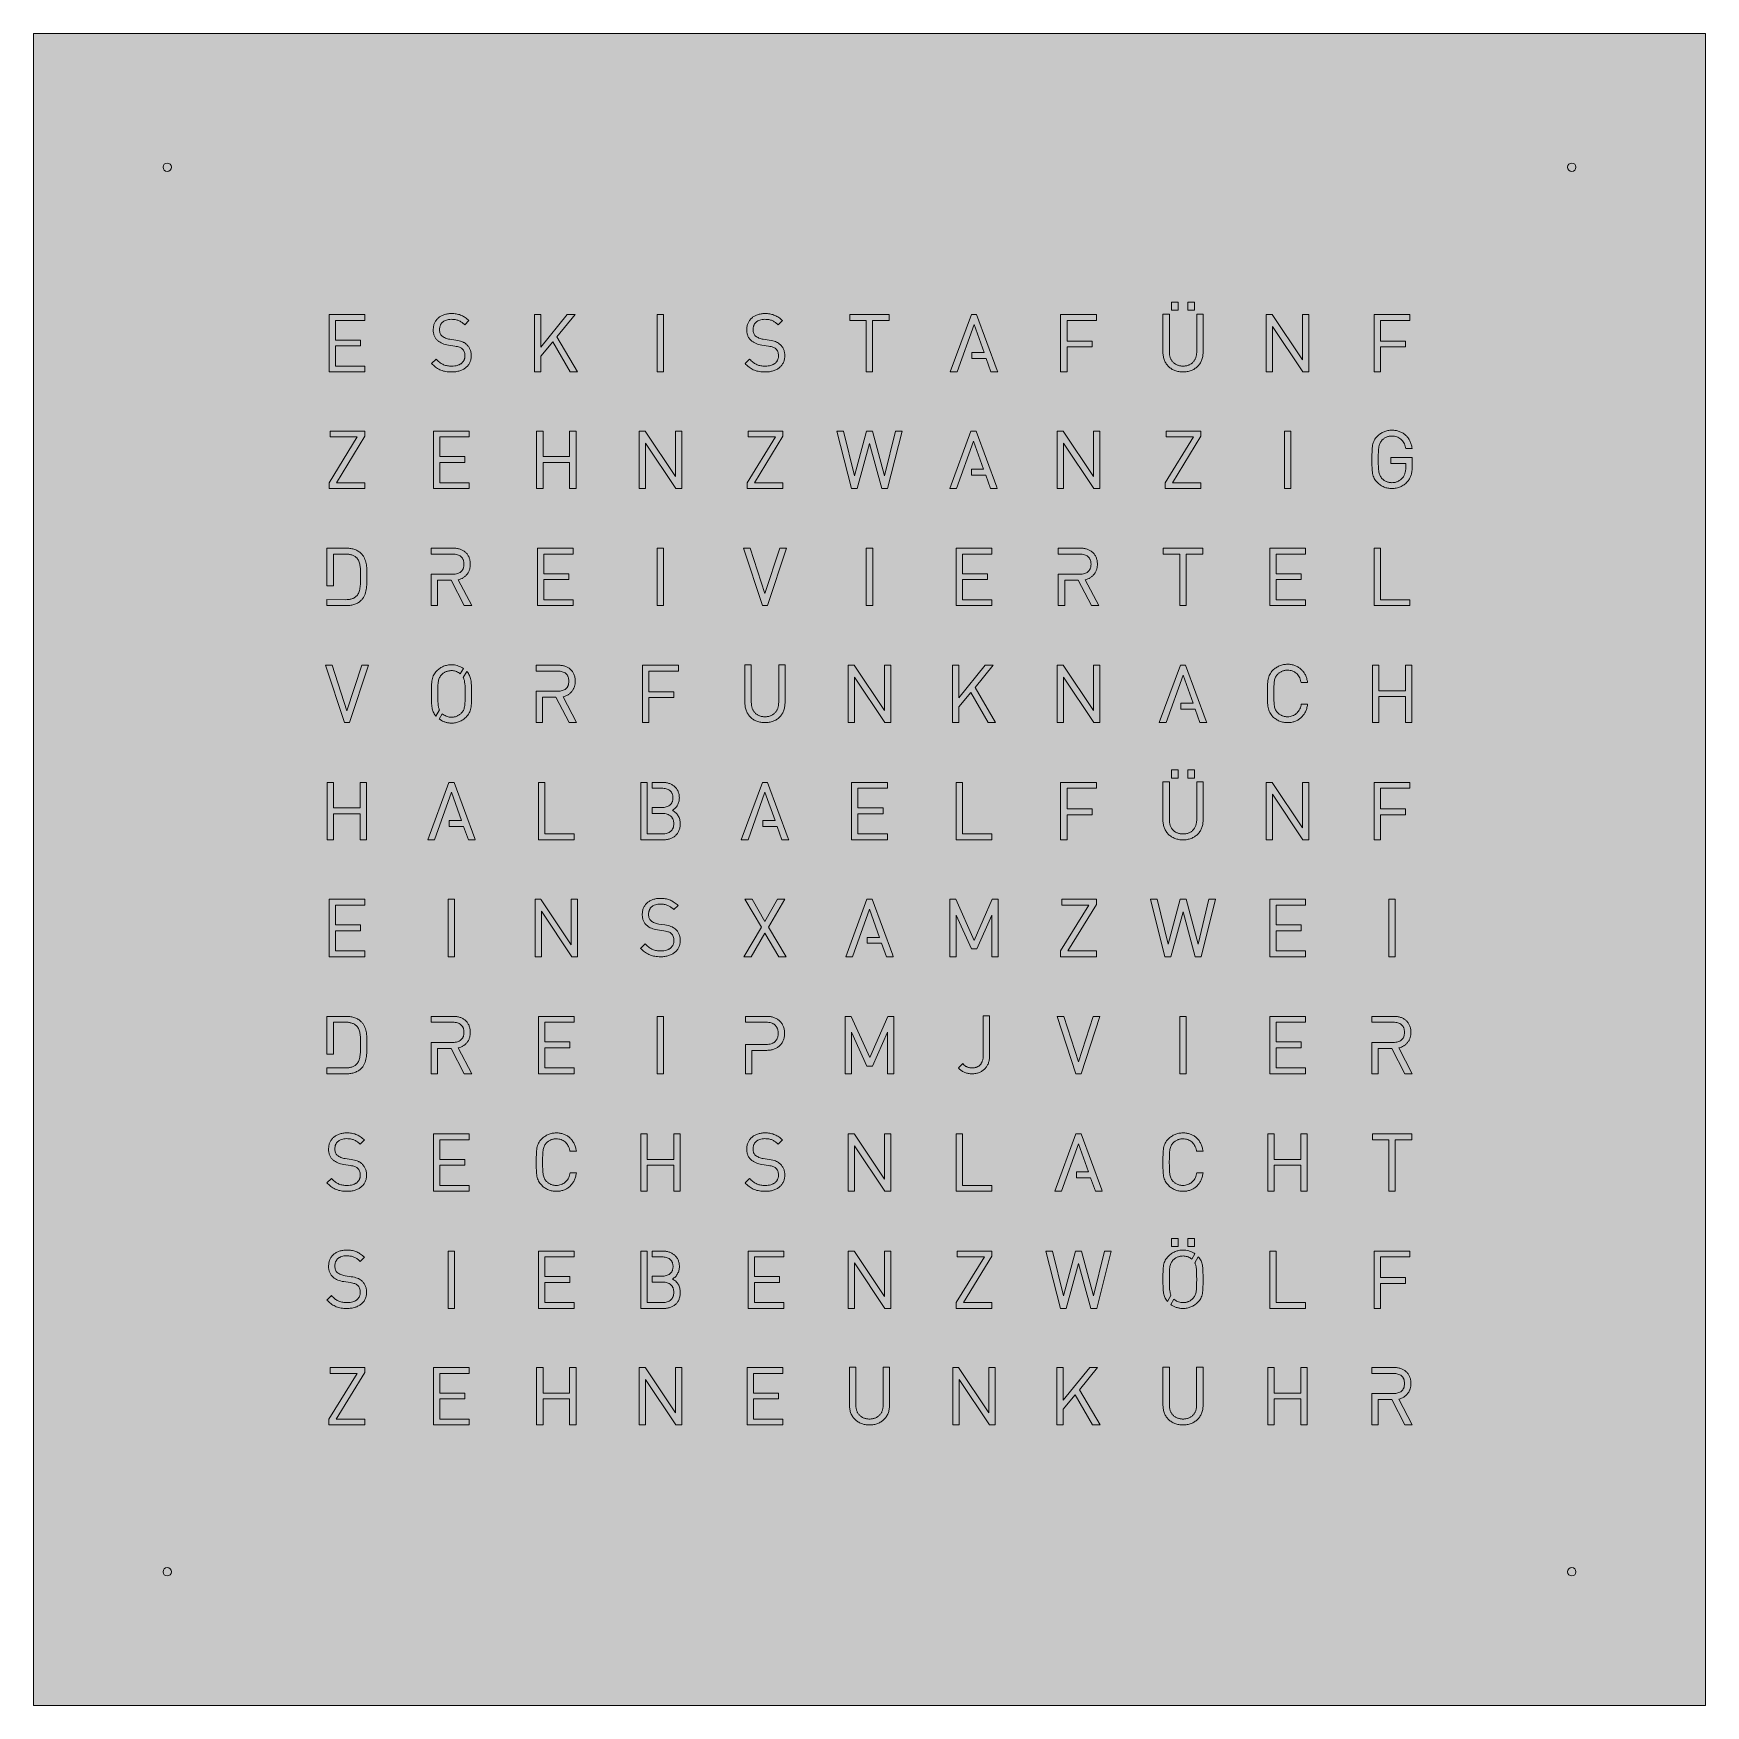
# Model space of a CAD drawing. Header units: inches. Extents: x 0 to 500, y 0 to 500.
import ezdxf

# ---------------------------------------------------------------- set-up
doc = ezdxf.new("R2010")
doc.units = ezdxf.units.IN
doc.header["$MEASUREMENT"] = 0
doc.layers.add('BUCHSTABEN', color=7, linetype='Continuous')

msp = doc.modelspace()

# ---------------------------------------------------------------- hatches: boundary and pattern name
at = {"layer": 'BUCHSTABEN'}
h = msp.add_hatch(color=38, dxfattribs=at)
h.dxf.hatch_style = 2
h.paths.add_polyline_path([(0, 0), (500, 0), (500, 500), (0, 500)])

# ---------------------------------------------------------------- linework, layer by layer
at = {"layer": 'BUCHSTABEN', "lineweight": 0}
for points in [[(0, 0), (500, 0), (500, 500), (0, 500), (0, 0)], [(99.09, 415.95), (88.41, 415.95), (88.41, 398.77), (99.09, 398.77), (99.09, 400.53), (90.31, 400.53), (90.31, 406.55), (97.79, 406.55), (97.79, 408.31), (90.31, 408.31), (90.31, 414.19), (99.09, 414.19), (99.09, 415.95)], [(125.01, 416.23), (124.7, 416.23), (124.4, 416.21), (124.11, 416.18), (123.82, 416.14), (123.55, 416.1), (123.27, 416.04), (123.01, 415.97), (122.76, 415.89), (122.51, 415.8), (122.27, 415.7), (122.05, 415.59), (121.83, 415.47), (121.61, 415.35), (121.41, 415.21), (121.22, 415.06), (121.04, 414.91), (120.86, 414.75), (120.7, 414.58), (120.55, 414.4), (120.4, 414.21), (120.27, 414.01), (120.15, 413.81), (120.04, 413.6), (119.94, 413.38), (119.85, 413.16), (119.77, 412.92), (119.7, 412.68), (119.65, 412.43), (119.61, 412.18), (119.58, 411.92), (119.56, 411.65), (119.55, 411.38), (119.56, 411.12), (119.57, 410.86), (119.6, 410.61), (119.64, 410.37), (119.69, 410.14), (119.75, 409.92), (119.82, 409.7), (119.91, 409.49), (120, 409.29), (120.11, 409.09), (120.22, 408.91), (120.35, 408.73), (120.49, 408.56), (120.64, 408.4), (120.8, 408.24), (120.97, 408.09), (121.11, 407.97), (121.26, 407.86), (121.42, 407.75), (121.59, 407.64), (121.94, 407.45), (122.32, 407.28), (122.72, 407.13), (123.15, 407), (123.6, 406.89), (124.08, 406.81), (126, 406.51), (126.45, 406.43), (126.82, 406.36), (127.13, 406.29), (127.4, 406.2), (127.63, 406.11), (127.83, 406), (128.03, 405.86), (128.23, 405.7), (128.33, 405.61), (128.41, 405.52), (128.5, 405.42), (128.58, 405.31), (128.71, 405.08), (128.83, 404.83), (128.91, 404.55), (128.98, 404.26), (129.01, 403.95), (129.03, 403.62), (129.02, 403.44), (129.01, 403.27), (128.99, 403.1), (128.96, 402.93), (128.92, 402.77), (128.87, 402.62), (128.82, 402.47), (128.76, 402.32), (128.69, 402.18), (128.61, 402.05), (128.53, 401.92), (128.43, 401.79), (128.33, 401.67), (128.22, 401.56), (128.11, 401.45), (127.99, 401.35), (127.86, 401.25), (127.72, 401.16), (127.57, 401.08), (127.42, 401), (127.27, 400.93), (127.1, 400.86), (126.75, 400.74), (126.38, 400.65), (125.98, 400.59), (125.55, 400.54), (125.1, 400.53), (124.75, 400.54), (124.41, 400.55), (124.09, 400.58), (123.78, 400.63), (123.48, 400.68), (123.2, 400.75), (122.93, 400.84), (122.66, 400.94), (122.4, 401.06), (122.15, 401.19), (121.9, 401.34), (121.65, 401.51), (121.4, 401.7), (121.15, 401.91), (120.9, 402.14), (120.64, 402.39), (120.41, 402.62), (119.07, 401.28), (119.3, 401.05), (119.6, 400.76), (119.91, 400.49), (120.22, 400.24), (120.53, 400.01), (120.85, 399.8), (121.18, 399.62), (121.51, 399.45), (121.85, 399.3), (122.2, 399.17), (122.57, 399.06), (122.94, 398.97), (123.33, 398.9), (123.73, 398.84), (124.15, 398.8), (124.58, 398.78), (125.03, 398.77), (125.36, 398.77), (125.69, 398.79), (126, 398.82), (126.31, 398.86), (126.61, 398.91), (126.91, 398.97), (127.19, 399.04), (127.46, 399.12), (127.73, 399.21), (127.99, 399.31), (128.23, 399.42), (128.47, 399.53), (128.7, 399.66), (128.92, 399.8), (129.13, 399.95), (129.32, 400.1), (129.51, 400.27), (129.69, 400.44), (129.85, 400.62), (130.01, 400.81), (130.15, 401.01), (130.28, 401.21), (130.4, 401.43), (130.51, 401.65), (130.61, 401.88), (130.69, 402.11), (130.76, 402.35), (130.82, 402.6), (130.87, 402.86), (130.9, 403.12), (130.92, 403.39), (130.93, 403.67), (130.92, 403.93), (130.9, 404.18), (130.87, 404.44), (130.83, 404.68), (130.77, 404.92), (130.7, 405.16), (130.62, 405.39), (130.53, 405.61), (130.42, 405.83), (130.31, 406.04), (130.18, 406.24), (130.04, 406.43), (129.89, 406.62), (129.73, 406.79), (129.56, 406.96), (129.37, 407.12), (129.08, 407.34), (128.78, 407.54), (128.63, 407.63), (128.47, 407.71), (128.12, 407.85), (127.73, 407.98), (127.3, 408.09), (126.82, 408.19), (126.27, 408.28), (124.48, 408.57), (124.15, 408.62), (123.83, 408.7), (123.51, 408.8), (123.2, 408.92), (122.91, 409.05), (122.64, 409.2), (122.39, 409.35), (122.17, 409.52), (122, 409.68), (121.85, 409.87), (121.72, 410.08), (121.62, 410.3), (121.54, 410.55), (121.48, 410.82), (121.44, 411.11), (121.43, 411.42), (121.45, 411.78), (121.49, 412.11), (121.53, 412.27), (121.57, 412.43), (121.62, 412.58), (121.67, 412.72), (121.73, 412.86), (121.8, 413), (121.88, 413.13), (121.96, 413.25), (122.05, 413.37), (122.15, 413.49), (122.25, 413.59), (122.36, 413.7), (122.48, 413.79), (122.6, 413.89), (122.73, 413.97), (122.87, 414.05), (123.15, 414.19), (123.47, 414.31), (123.8, 414.4), (124.16, 414.47), (124.54, 414.51), (124.94, 414.52), (125.27, 414.51), (125.58, 414.49), (125.88, 414.46), (126.15, 414.42), (126.42, 414.37), (126.67, 414.3), (126.9, 414.22), (127.13, 414.14), (127.35, 414.04), (127.56, 413.93), (127.77, 413.81), (127.97, 413.68), (128.16, 413.54), (128.36, 413.39), (128.75, 413.06), (128.97, 412.86), (130.24, 414.14), (129.98, 414.36), (129.69, 414.61), (129.41, 414.83), (129.12, 415.04), (128.84, 415.22), (128.55, 415.39), (128.26, 415.55), (127.97, 415.68), (127.68, 415.8), (127.38, 415.91), (127.07, 416), (126.75, 416.07), (126.43, 416.13), (126.09, 416.17), (125.74, 416.21), (125.38, 416.23), (125.01, 416.23)], [(161.94, 415.95), (159.6, 415.95), (151.7, 406.2), (151.7, 415.95), (149.79, 415.95), (149.79, 398.77), (151.7, 398.77), (151.7, 403.46), (155.27, 407.79), (160.45, 398.77), (162.69, 398.77), (156.55, 409.28), (161.94, 415.95)], [(186.55, 398.77), (188.45, 398.77), (188.45, 415.95), (186.55, 415.95), (186.55, 398.77)], [(218.76, 416.23), (218.45, 416.23), (218.15, 416.21), (217.86, 416.18), (217.57, 416.14), (217.3, 416.1), (217.02, 416.04), (216.76, 415.97), (216.51, 415.89), (216.26, 415.8), (216.03, 415.7), (215.8, 415.59), (215.58, 415.47), (215.37, 415.35), (215.16, 415.21), (214.97, 415.06), (214.79, 414.91), (214.61, 414.75), (214.45, 414.58), (214.3, 414.4), (214.15, 414.21), (214.02, 414.01), (213.9, 413.81), (213.79, 413.6), (213.69, 413.38), (213.6, 413.16), (213.52, 412.92), (213.45, 412.68), (213.4, 412.43), (213.36, 412.18), (213.32, 411.92), (213.31, 411.65), (213.3, 411.38), (213.31, 411.12), (213.32, 410.86), (213.35, 410.61), (213.39, 410.37), (213.44, 410.14), (213.5, 409.92), (213.57, 409.7), (213.66, 409.49), (213.75, 409.29), (213.86, 409.09), (213.97, 408.91), (214.1, 408.73), (214.24, 408.56), (214.38, 408.4), (214.54, 408.24), (214.71, 408.09), (214.86, 407.97), (215.01, 407.86), (215.17, 407.75), (215.34, 407.64), (215.69, 407.45), (216.07, 407.28), (216.47, 407.13), (216.9, 407), (217.35, 406.89), (217.83, 406.81), (219.75, 406.51), (220.2, 406.43), (220.57, 406.36), (220.88, 406.29), (221.14, 406.2), (221.38, 406.11), (221.58, 406), (221.78, 405.86), (221.98, 405.7), (222.08, 405.61), (222.16, 405.52), (222.25, 405.42), (222.33, 405.31), (222.46, 405.08), (222.57, 404.83), (222.66, 404.55), (222.72, 404.26), (222.76, 403.95), (222.77, 403.62), (222.77, 403.44), (222.76, 403.27), (222.74, 403.1), (222.71, 402.93), (222.67, 402.77), (222.62, 402.62), (222.57, 402.47), (222.51, 402.32), (222.44, 402.18), (222.36, 402.05), (222.27, 401.92), (222.18, 401.79), (222.08, 401.67), (221.97, 401.56), (221.86, 401.45), (221.73, 401.35), (221.6, 401.25), (221.47, 401.16), (221.32, 401.08), (221.17, 401), (221.01, 400.93), (220.85, 400.86), (220.5, 400.74), (220.12, 400.65), (219.72, 400.59), (219.3, 400.54), (218.85, 400.53), (218.49, 400.54), (218.15, 400.55), (217.83, 400.58), (217.53, 400.63), (217.23, 400.68), (216.95, 400.75), (216.67, 400.84), (216.41, 400.94), (216.15, 401.06), (215.9, 401.19), (215.65, 401.34), (215.4, 401.51), (215.15, 401.7), (214.9, 401.91), (214.64, 402.14), (214.39, 402.39), (214.16, 402.62), (212.82, 401.28), (213.05, 401.05), (213.35, 400.76), (213.66, 400.49), (213.97, 400.24), (214.28, 400.01), (214.6, 399.8), (214.93, 399.62), (215.26, 399.45), (215.6, 399.3), (215.95, 399.17), (216.32, 399.06), (216.69, 398.97), (217.08, 398.9), (217.48, 398.84), (217.9, 398.8), (218.33, 398.78), (218.78, 398.77), (219.11, 398.77), (219.44, 398.79), (219.75, 398.82), (220.06, 398.86), (220.36, 398.91), (220.65, 398.97), (220.94, 399.04), (221.21, 399.12), (221.48, 399.21), (221.74, 399.31), (221.98, 399.42), (222.22, 399.53), (222.45, 399.66), (222.67, 399.8), (222.88, 399.95), (223.07, 400.1), (223.26, 400.27), (223.44, 400.44), (223.6, 400.62), (223.76, 400.81), (223.9, 401.01), (224.03, 401.21), (224.15, 401.43), (224.26, 401.65), (224.36, 401.88), (224.44, 402.11), (224.51, 402.35), (224.57, 402.6), (224.62, 402.86), (224.65, 403.12), (224.67, 403.39), (224.68, 403.67), (224.67, 403.93), (224.65, 404.18), (224.62, 404.44), (224.58, 404.68), (224.52, 404.92), (224.45, 405.16), (224.37, 405.39), (224.28, 405.61), (224.17, 405.83), (224.06, 406.04), (223.93, 406.24), (223.79, 406.43), (223.64, 406.62), (223.48, 406.79), (223.3, 406.96), (223.12, 407.12), (222.83, 407.34), (222.53, 407.54), (222.38, 407.63), (222.21, 407.71), (221.87, 407.85), (221.48, 407.98), (221.05, 408.09), (220.57, 408.19), (220.02, 408.28), (218.23, 408.57), (217.9, 408.62), (217.58, 408.7), (217.26, 408.8), (216.95, 408.92), (216.66, 409.05), (216.38, 409.2), (216.14, 409.35), (215.92, 409.52), (215.75, 409.68), (215.6, 409.87), (215.47, 410.08), (215.37, 410.3), (215.28, 410.55), (215.23, 410.82), (215.19, 411.11), (215.18, 411.42), (215.2, 411.78), (215.24, 412.11), (215.28, 412.27), (215.32, 412.43), (215.37, 412.58), (215.42, 412.72), (215.48, 412.86), (215.55, 413), (215.63, 413.13), (215.71, 413.25), (215.8, 413.37), (215.9, 413.49), (216, 413.59), (216.11, 413.7), (216.23, 413.79), (216.35, 413.89), (216.48, 413.97), (216.61, 414.05), (216.9, 414.19), (217.21, 414.31), (217.55, 414.4), (217.91, 414.47), (218.29, 414.51), (218.69, 414.52), (219.02, 414.51), (219.33, 414.49), (219.62, 414.46), (219.9, 414.42), (220.16, 414.37), (220.41, 414.3), (220.65, 414.22), (220.88, 414.14), (221.1, 414.04), (221.31, 413.93), (221.52, 413.81), (221.71, 413.68), (221.91, 413.54), (222.11, 413.39), (222.49, 413.06), (222.72, 412.86), (223.99, 414.14), (223.73, 414.36), (223.44, 414.61), (223.16, 414.83), (222.87, 415.04), (222.59, 415.22), (222.3, 415.39), (222.01, 415.55), (221.72, 415.68), (221.43, 415.8), (221.12, 415.91), (220.82, 416), (220.5, 416.07), (220.17, 416.13), (219.84, 416.17), (219.49, 416.21), (219.13, 416.23), (218.76, 416.23)], [(255.89, 415.95), (244.11, 415.95), (244.11, 414.19), (249.04, 414.19), (249.04, 398.77), (250.94, 398.77), (250.94, 414.19), (255.89, 414.19), (255.89, 415.95)], [(282.03, 415.95), (280.46, 415.95), (274.14, 398.77), (276.18, 398.77), (281.25, 412.99), (284.25, 404.55), (280.6, 404.55), (280.6, 402.79), (284.88, 402.79), (286.32, 398.77), (288.36, 398.77), (288.19, 399.2), (282.03, 415.95)], [(317.84, 415.95), (307.16, 415.95), (307.16, 398.77), (309.06, 398.77), (309.06, 406.27), (316.54, 406.27), (316.54, 408.03), (309.06, 408.03), (309.06, 414.19), (317.84, 414.19), (317.84, 415.95)], [(349.74, 416.09), (347.84, 416.09), (347.84, 404.76), (347.84, 404.52), (347.82, 404.29), (347.8, 404.06), (347.77, 403.84), (347.73, 403.62), (347.68, 403.42), (347.62, 403.21), (347.55, 403.01), (347.48, 402.82), (347.39, 402.64), (347.3, 402.46), (347.2, 402.29), (347.09, 402.13), (346.98, 401.97), (346.86, 401.82), (346.73, 401.68), (346.59, 401.55), (346.44, 401.42), (346.29, 401.3), (346.14, 401.19), (345.97, 401.09), (345.8, 400.99), (345.62, 400.91), (345.44, 400.83), (345.25, 400.76), (345.05, 400.7), (344.85, 400.65), (344.64, 400.61), (344.43, 400.58), (344.21, 400.55), (343.98, 400.54), (343.75, 400.53), (343.52, 400.54), (343.3, 400.55), (343.08, 400.58), (342.86, 400.61), (342.65, 400.65), (342.45, 400.7), (342.26, 400.76), (342.06, 400.83), (341.88, 400.91), (341.7, 400.99), (341.53, 401.09), (341.37, 401.19), (341.21, 401.3), (341.06, 401.42), (340.91, 401.55), (340.78, 401.68), (340.64, 401.82), (340.52, 401.97), (340.41, 402.13), (340.3, 402.29), (340.2, 402.46), (340.11, 402.64), (340.03, 402.82), (339.95, 403.01), (339.89, 403.21), (339.83, 403.42), (339.78, 403.62), (339.74, 403.84), (339.7, 404.06), (339.68, 404.29), (339.67, 404.52), (339.66, 404.76), (339.66, 416.09), (337.76, 416.09), (337.76, 404.6), (337.76, 404.28), (337.79, 403.97), (337.82, 403.66), (337.87, 403.36), (337.93, 403.07), (338.01, 402.78), (338.1, 402.51), (338.2, 402.24), (338.31, 401.98), (338.44, 401.72), (338.58, 401.48), (338.72, 401.24), (338.88, 401.02), (339.06, 400.8), (339.24, 400.59), (339.43, 400.4), (339.64, 400.21), (339.85, 400.03), (340.07, 399.86), (340.3, 399.71), (340.55, 399.56), (340.8, 399.43), (341.06, 399.31), (341.33, 399.2), (341.6, 399.1), (341.89, 399.01), (342.18, 398.94), (342.48, 398.88), (342.79, 398.83), (343.1, 398.8), (343.42, 398.78), (343.75, 398.77), (344.08, 398.78), (344.4, 398.8), (344.71, 398.83), (345.02, 398.88), (345.32, 398.94), (345.61, 399.01), (345.9, 399.1), (346.18, 399.2), (346.44, 399.31), (346.7, 399.43), (346.95, 399.56), (347.2, 399.71), (347.43, 399.86), (347.65, 400.03), (347.87, 400.21), (348.07, 400.4), (348.26, 400.59), (348.44, 400.8), (348.62, 401.02), (348.78, 401.24), (348.93, 401.48), (349.06, 401.72), (349.19, 401.98), (349.3, 402.24), (349.4, 402.51), (349.49, 402.78), (349.57, 403.07), (349.63, 403.36), (349.68, 403.66), (349.71, 403.97), (349.73, 404.28), (349.74, 404.6), (349.74, 416.09)], [(340.34, 419.69), (342.33, 419.69), (342.33, 417.26), (340.34, 417.26), (340.34, 419.69)], [(345.17, 417.26), (347.16, 417.26), (347.16, 419.69), (345.17, 419.69), (345.17, 417.26)], [(381.35, 415.95), (379.45, 415.95), (379.45, 402.37), (370.4, 415.95), (368.65, 415.95), (368.65, 398.77), (370.55, 398.77), (370.55, 412.39), (379.6, 398.77), (381.35, 398.77), (381.35, 415.95)], [(411.59, 415.95), (400.91, 415.95), (400.91, 398.77), (402.81, 398.77), (402.81, 406.27), (410.29, 406.27), (410.29, 408.03), (402.81, 408.03), (402.81, 414.19), (411.59, 414.19), (411.59, 415.95)], [(99.1, 381.09), (88.74, 381.09), (88.74, 379.33), (96.85, 379.33), (88.4, 365.65), (88.4, 363.91), (99.1, 363.91), (99.1, 365.67), (90.58, 365.67), (99.1, 379.56), (99.1, 381.09)], [(130.34, 381.09), (119.66, 381.09), (119.66, 363.91), (130.34, 363.91), (130.34, 365.67), (121.56, 365.67), (121.56, 371.69), (129.04, 371.69), (129.04, 373.45), (121.56, 373.45), (121.56, 379.33), (130.34, 379.33), (130.34, 381.09)], [(162.24, 381.09), (160.34, 381.09), (160.34, 373.45), (152.37, 373.45), (152.37, 381.09), (150.47, 381.09), (150.47, 363.91), (152.37, 363.91), (152.37, 371.69), (160.34, 371.69), (160.34, 363.91), (162.24, 363.91), (162.24, 381.09)], [(193.85, 381.09), (191.95, 381.09), (191.95, 367.51), (182.9, 381.09), (181.15, 381.09), (181.15, 363.91), (183.05, 363.91), (183.05, 377.53), (192.1, 363.91), (193.85, 363.91), (193.85, 381.09)], [(224.1, 381.09), (213.74, 381.09), (213.74, 379.33), (221.85, 379.33), (213.4, 365.65), (213.4, 363.91), (224.1, 363.91), (224.1, 365.67), (215.58, 365.67), (224.1, 379.56), (224.1, 381.09)], [(259.73, 381.09), (257.73, 381.09), (254.49, 367.7), (250.9, 381.09), (249.1, 381.09), (245.51, 367.7), (242.26, 381.09), (240.27, 381.09), (244.57, 363.91), (246.34, 363.91), (250, 377.39), (253.65, 363.91), (255.43, 363.91), (259.73, 381.09)], [(281.9, 381.09), (280.33, 381.09), (274.01, 363.91), (276.05, 363.91), (281.12, 378.13), (284.12, 369.69), (280.46, 369.69), (280.46, 367.93), (284.74, 367.93), (286.18, 363.91), (288.22, 363.91), (288.06, 364.35), (281.9, 381.09)], [(318.85, 381.09), (316.95, 381.09), (316.95, 367.51), (307.9, 381.09), (306.15, 381.09), (306.15, 363.91), (308.05, 363.91), (308.05, 377.53), (317.1, 363.91), (318.85, 363.91), (318.85, 381.09)], [(349.1, 381.09), (338.74, 381.09), (338.74, 379.33), (346.85, 379.33), (338.4, 365.65), (338.4, 363.91), (349.1, 363.91), (349.1, 365.67), (340.57, 365.67), (349.1, 379.56), (349.1, 381.09)], [(374.05, 363.91), (375.95, 363.91), (375.95, 381.1), (374.05, 381.1), (374.05, 363.91)], [(406.23, 381.37), (405.92, 381.37), (405.61, 381.34), (405.31, 381.31), (405.01, 381.26), (404.71, 381.19), (404.42, 381.11), (404.14, 381.02), (403.86, 380.91), (403.58, 380.79), (403.32, 380.66), (403.06, 380.51), (402.8, 380.35), (402.56, 380.18), (402.32, 379.99), (402.09, 379.79), (401.87, 379.58), (401.58, 379.28), (401.33, 378.97), (401.11, 378.65), (400.93, 378.32), (400.77, 377.99), (400.64, 377.63), (400.53, 377.26), (400.44, 376.87), (400.38, 376.45), (400.32, 376.01), (400.29, 375.54), (400.27, 375.04), (400.24, 373.92), (400.24, 372.64), (400.24, 371.36), (400.25, 370.79), (400.27, 370.25), (400.29, 369.74), (400.32, 369.27), (400.38, 368.83), (400.44, 368.42), (400.53, 368.02), (400.64, 367.65), (400.77, 367.3), (400.93, 366.96), (401.11, 366.63), (401.33, 366.32), (401.58, 366.01), (401.87, 365.7), (402.09, 365.49), (402.32, 365.29), (402.56, 365.11), (402.8, 364.93), (403.06, 364.77), (403.32, 364.63), (403.58, 364.49), (403.86, 364.37), (404.14, 364.26), (404.42, 364.17), (404.71, 364.09), (405.01, 364.03), (405.31, 363.98), (405.61, 363.94), (405.92, 363.92), (406.23, 363.91), (406.56, 363.92), (406.88, 363.94), (407.21, 363.99), (407.52, 364.04), (407.84, 364.12), (408.15, 364.21), (408.45, 364.31), (408.75, 364.44), (409.03, 364.57), (409.32, 364.72), (409.59, 364.89), (409.85, 365.07), (410.11, 365.26), (410.35, 365.47), (410.59, 365.68), (410.81, 365.92), (410.99, 366.12), (411.16, 366.33), (411.31, 366.55), (411.46, 366.77), (411.59, 366.99), (411.7, 367.23), (411.81, 367.47), (411.9, 367.73), (411.98, 367.99), (412.05, 368.26), (412.11, 368.54), (412.16, 368.84), (412.19, 369.14), (412.22, 369.46), (412.24, 369.79), (412.24, 370.13), (412.24, 373.15), (405.91, 373.15), (405.91, 371.39), (410.34, 371.39), (410.34, 370.22), (410.33, 369.73), (410.29, 369.28), (410.26, 369.07), (410.22, 368.86), (410.18, 368.67), (410.12, 368.48), (410.06, 368.3), (410, 368.12), (409.92, 367.95), (409.84, 367.78), (409.74, 367.62), (409.64, 367.46), (409.53, 367.31), (409.41, 367.16), (409.26, 366.99), (409.11, 366.82), (408.94, 366.67), (408.77, 366.53), (408.59, 366.39), (408.4, 366.27), (408.2, 366.16), (408, 366.06), (407.79, 365.97), (407.58, 365.89), (407.37, 365.83), (407.15, 365.77), (406.92, 365.73), (406.69, 365.7), (406.46, 365.68), (406.23, 365.67), (406.02, 365.68), (405.82, 365.69), (405.61, 365.72), (405.41, 365.75), (405.21, 365.79), (405.02, 365.84), (404.83, 365.9), (404.64, 365.98), (404.46, 366.06), (404.28, 366.14), (404.11, 366.24), (403.94, 366.35), (403.78, 366.46), (403.62, 366.58), (403.47, 366.71), (403.32, 366.85), (403.13, 367.06), (402.96, 367.27), (402.81, 367.49), (402.67, 367.73), (402.56, 367.98), (402.47, 368.25), (402.39, 368.54), (402.32, 368.85), (402.27, 369.19), (402.22, 369.57), (402.19, 369.98), (402.17, 370.42), (402.14, 371.44), (402.14, 372.64), (402.14, 373.85), (402.17, 374.86), (402.19, 375.31), (402.22, 375.71), (402.27, 376.09), (402.32, 376.43), (402.39, 376.74), (402.47, 377.04), (402.56, 377.3), (402.67, 377.55), (402.81, 377.79), (402.96, 378.01), (403.13, 378.22), (403.32, 378.43), (403.47, 378.57), (403.62, 378.7), (403.78, 378.82), (403.94, 378.94), (404.11, 379.04), (404.28, 379.14), (404.46, 379.23), (404.64, 379.31), (404.83, 379.38), (405.02, 379.44), (405.21, 379.49), (405.41, 379.53), (405.61, 379.57), (405.82, 379.59), (406.02, 379.6), (406.23, 379.61), (406.61, 379.59), (406.97, 379.55), (407.33, 379.47), (407.67, 379.37), (407.99, 379.24), (408.3, 379.08), (408.59, 378.89), (408.86, 378.68), (409.12, 378.44), (409.35, 378.18), (409.57, 377.9), (409.76, 377.59), (409.93, 377.26), (410.08, 376.91), (410.2, 376.54), (410.3, 376.15), (410.35, 375.89), (412.26, 375.89), (412.19, 376.27), (412.13, 376.56), (412.07, 376.84), (411.99, 377.12), (411.91, 377.38), (411.81, 377.64), (411.7, 377.9), (411.59, 378.14), (411.46, 378.38), (411.33, 378.61), (411.19, 378.83), (411.04, 379.04), (410.88, 379.25), (410.71, 379.45), (410.54, 379.63), (410.35, 379.81), (410.16, 379.99), (409.96, 380.15), (409.76, 380.3), (409.55, 380.44), (409.33, 380.58), (409.1, 380.7), (408.87, 380.81), (408.63, 380.92), (408.38, 381.01), (408.13, 381.1), (407.88, 381.17), (407.61, 381.23), (407.35, 381.28), (407.08, 381.32), (406.8, 381.35), (406.52, 381.37), (406.23, 381.37)], [(93.66, 346.09), (87.78, 346.09), (87.78, 334.8), (89.68, 334.8), (89.68, 344.33), (93.35, 344.33), (93.83, 344.31), (94.06, 344.29), (94.29, 344.27), (94.51, 344.23), (94.74, 344.19), (94.95, 344.14), (95.17, 344.07), (95.38, 344), (95.58, 343.91), (95.78, 343.82), (95.97, 343.71), (96.16, 343.59), (96.34, 343.45), (96.51, 343.31), (96.68, 343.15), (96.86, 342.94), (97.02, 342.72), (97.17, 342.47), (97.29, 342.22), (97.4, 341.94), (97.49, 341.65), (97.57, 341.35), (97.64, 341.05), (97.69, 340.73), (97.73, 340.41), (97.76, 340.08), (97.79, 339.75), (97.81, 339.09), (97.81, 338.43), (97.81, 337.01), (97.81, 336.31), (97.79, 335.59), (97.76, 335.22), (97.73, 334.85), (97.69, 334.49), (97.63, 334.13), (97.57, 333.79), (97.49, 333.45), (97.4, 333.13), (97.29, 332.83), (97.16, 332.55), (97.02, 332.29), (96.86, 332.05), (96.77, 331.95), (96.68, 331.85), (96.51, 331.69), (96.34, 331.54), (96.16, 331.41), (95.97, 331.29), (95.78, 331.18), (95.58, 331.08), (95.38, 331), (95.17, 330.93), (94.95, 330.86), (94.74, 330.81), (94.51, 330.76), (94.29, 330.73), (94.06, 330.7), (93.83, 330.69), (93.35, 330.67), (87.78, 330.69), (87.78, 328.91), (93.66, 328.91), (93.99, 328.91), (94.32, 328.93), (94.63, 328.97), (94.95, 329.01), (95.25, 329.07), (95.55, 329.14), (95.83, 329.22), (96.11, 329.32), (96.39, 329.43), (96.65, 329.55), (96.9, 329.68), (97.15, 329.82), (97.38, 329.98), (97.6, 330.14), (97.82, 330.32), (98.02, 330.51), (98.17, 330.67), (98.31, 330.84), (98.45, 331.02), (98.57, 331.2), (98.69, 331.38), (98.79, 331.57), (98.89, 331.77), (98.99, 331.97), (99.15, 332.38), (99.29, 332.8), (99.4, 333.24), (99.49, 333.68), (99.56, 334.13), (99.61, 334.58), (99.65, 335.03), (99.68, 335.48), (99.71, 336.36), (99.72, 337.2), (99.72, 338.25), (99.71, 339.05), (99.7, 339.46), (99.68, 339.88), (99.65, 340.29), (99.61, 340.71), (99.56, 341.12), (99.49, 341.53), (99.39, 341.94), (99.28, 342.33), (99.14, 342.72), (98.98, 343.1), (98.89, 343.29), (98.79, 343.47), (98.68, 343.65), (98.57, 343.82), (98.44, 344), (98.31, 344.16), (98.17, 344.33), (98.02, 344.49), (97.82, 344.68), (97.6, 344.86), (97.38, 345.02), (97.14, 345.18), (96.9, 345.32), (96.65, 345.46), (96.38, 345.58), (96.11, 345.68), (95.83, 345.78), (95.54, 345.86), (95.25, 345.93), (94.94, 345.99), (94.63, 346.03), (94.31, 346.06), (93.99, 346.08), (93.66, 346.09)], [(125.58, 346.09), (118.96, 346.09), (118.96, 344.34), (125.42, 344.33), (125.78, 344.31), (126.14, 344.27), (126.47, 344.22), (126.78, 344.14), (127.07, 344.03), (127.35, 343.91), (127.6, 343.76), (127.71, 343.68), (127.82, 343.59), (127.93, 343.5), (128.03, 343.4), (128.12, 343.29), (128.21, 343.18), (128.29, 343.06), (128.36, 342.93), (128.43, 342.8), (128.49, 342.66), (128.55, 342.51), (128.59, 342.36), (128.64, 342.2), (128.67, 342.04), (128.72, 341.69), (128.74, 341.31), (128.72, 340.93), (128.67, 340.57), (128.64, 340.41), (128.59, 340.25), (128.55, 340.1), (128.49, 339.95), (128.43, 339.82), (128.36, 339.68), (128.29, 339.56), (128.21, 339.44), (128.12, 339.32), (128.03, 339.22), (127.93, 339.12), (127.82, 339.02), (127.71, 338.93), (127.6, 338.85), (127.35, 338.71), (127.07, 338.58), (126.78, 338.48), (126.47, 338.4), (126.14, 338.34), (125.78, 338.31), (125.42, 338.29), (118.96, 338.29), (118.96, 328.91), (120.86, 328.91), (120.86, 336.52), (124.89, 336.52), (128.84, 328.91), (131.04, 328.91), (127, 336.64), (127.4, 336.75), (127.79, 336.89), (128.15, 337.06), (128.33, 337.15), (128.5, 337.25), (128.66, 337.36), (128.82, 337.47), (128.97, 337.59), (129.12, 337.71), (129.26, 337.84), (129.4, 337.98), (129.53, 338.12), (129.65, 338.27), (129.77, 338.42), (129.88, 338.58), (129.98, 338.74), (130.08, 338.91), (130.16, 339.09), (130.25, 339.27), (130.32, 339.45), (130.39, 339.64), (130.45, 339.84), (130.5, 340.03), (130.54, 340.24), (130.58, 340.45), (130.61, 340.66), (130.63, 340.88), (130.64, 341.1), (130.64, 341.33), (130.63, 341.61), (130.61, 341.88), (130.58, 342.15), (130.54, 342.41), (130.49, 342.66), (130.42, 342.9), (130.34, 343.14), (130.25, 343.36), (130.15, 343.58), (130.04, 343.79), (129.92, 344), (129.79, 344.19), (129.65, 344.37), (129.5, 344.55), (129.34, 344.72), (129.17, 344.87), (129, 345.02), (128.81, 345.16), (128.62, 345.29), (128.42, 345.4), (128.22, 345.51), (128, 345.61), (127.78, 345.7), (127.56, 345.78), (127.33, 345.86), (127.09, 345.92), (126.85, 345.97), (126.61, 346.01), (126.35, 346.05), (126.1, 346.07), (125.84, 346.09), (125.58, 346.09)], [(161.4, 346.09), (150.72, 346.09), (150.72, 328.91), (161.4, 328.91), (161.4, 330.67), (152.62, 330.67), (152.62, 336.69), (160.1, 336.69), (160.1, 338.45), (152.62, 338.45), (152.62, 344.33), (161.4, 344.33), (161.4, 346.09)], [(186.55, 328.91), (188.45, 328.91), (188.45, 346.09), (186.55, 346.09), (186.55, 328.91)], [(225.17, 346.09), (223.16, 346.09), (218.75, 332.49), (214.34, 346.09), (212.33, 346.09), (217.98, 328.91), (219.52, 328.91), (225.17, 346.09)], [(249.05, 328.91), (250.95, 328.91), (250.95, 346.09), (249.05, 346.09), (249.05, 328.91)], [(286.59, 346.09), (275.91, 346.09), (275.91, 328.91), (286.59, 328.91), (286.59, 330.67), (277.81, 330.67), (277.81, 336.69), (285.29, 336.69), (285.29, 338.45), (277.81, 338.45), (277.81, 344.33), (286.59, 344.33), (286.59, 346.09)], [(313.08, 346.09), (306.46, 346.09), (306.46, 344.34), (312.92, 344.33), (313.29, 344.31), (313.64, 344.27), (313.97, 344.22), (314.28, 344.14), (314.57, 344.04), (314.85, 343.91), (315.1, 343.76), (315.21, 343.68), (315.32, 343.59), (315.43, 343.5), (315.53, 343.4), (315.62, 343.29), (315.71, 343.18), (315.79, 343.06), (315.86, 342.93), (315.93, 342.8), (315.99, 342.66), (316.05, 342.52), (316.1, 342.36), (316.14, 342.2), (316.17, 342.04), (316.22, 341.69), (316.24, 341.31), (316.22, 340.93), (316.17, 340.58), (316.14, 340.41), (316.1, 340.25), (316.05, 340.1), (315.99, 339.95), (315.93, 339.82), (315.86, 339.68), (315.79, 339.56), (315.71, 339.44), (315.62, 339.33), (315.53, 339.22), (315.43, 339.12), (315.32, 339.02), (315.21, 338.94), (315.1, 338.85), (314.85, 338.71), (314.57, 338.58), (314.28, 338.48), (313.97, 338.4), (313.64, 338.34), (313.29, 338.31), (312.92, 338.29), (306.46, 338.29), (306.46, 328.91), (308.36, 328.91), (308.36, 336.53), (312.39, 336.53), (316.34, 328.91), (318.54, 328.91), (314.5, 336.64), (314.9, 336.75), (315.29, 336.89), (315.65, 337.06), (315.83, 337.15), (316, 337.25), (316.16, 337.36), (316.32, 337.47), (316.47, 337.59), (316.62, 337.71), (316.76, 337.84), (316.9, 337.98), (317.03, 338.12), (317.15, 338.27), (317.27, 338.42), (317.38, 338.58), (317.48, 338.74), (317.58, 338.91), (317.66, 339.09), (317.75, 339.27), (317.82, 339.45), (317.89, 339.64), (317.95, 339.84), (318, 340.04), (318.04, 340.24), (318.08, 340.45), (318.11, 340.66), (318.13, 340.88), (318.14, 341.1), (318.14, 341.33), (318.14, 341.61), (318.12, 341.88), (318.09, 342.15), (318.04, 342.41), (317.99, 342.66), (317.92, 342.9), (317.84, 343.14), (317.75, 343.37), (317.65, 343.58), (317.54, 343.8), (317.42, 344), (317.29, 344.19), (317.15, 344.37), (317, 344.55), (316.84, 344.72), (316.67, 344.87), (316.5, 345.02), (316.31, 345.16), (316.12, 345.29), (315.92, 345.4), (315.72, 345.51), (315.5, 345.61), (315.28, 345.7), (315.06, 345.79), (314.83, 345.86), (314.59, 345.92), (314.35, 345.97), (314.11, 346.01), (313.86, 346.05), (313.6, 346.07), (313.34, 346.09), (313.08, 346.09)], [(349.64, 346.09), (337.86, 346.09), (337.86, 344.33), (342.79, 344.33), (342.79, 328.91), (344.69, 328.91), (344.69, 344.33), (349.64, 344.33), (349.64, 346.09)], [(380.34, 346.09), (369.66, 346.09), (369.66, 328.91), (380.34, 328.91), (380.34, 330.67), (371.56, 330.67), (371.56, 336.69), (379.04, 336.69), (379.04, 338.45), (371.56, 338.45), (371.56, 344.33), (380.34, 344.33), (380.34, 346.09)], [(402.81, 346.09), (400.91, 346.09), (400.91, 328.91), (411.59, 328.91), (411.59, 330.67), (402.81, 330.67), (402.81, 346.09)], [(100.17, 311.09), (98.16, 311.09), (93.75, 297.49), (89.34, 311.09), (87.33, 311.09), (92.98, 293.91), (94.52, 293.91), (100.17, 311.09)], [(125.44, 311.22), (125.88, 311.17), (126.31, 311.09), (126.73, 310.98), (127.14, 310.85), (127.54, 310.68), (127.93, 310.49), (128.3, 310.27), (128.56, 310.11), (127.65, 308.52), (127.36, 308.72), (127.1, 308.89), (126.82, 309.04), (126.54, 309.17), (126.25, 309.28), (125.94, 309.36), (125.64, 309.42), (125.32, 309.46), (125, 309.47), (124.79, 309.46), (124.59, 309.45), (124.39, 309.43), (124.19, 309.39), (123.99, 309.35), (123.8, 309.3), (123.61, 309.24), (123.42, 309.17), (123.24, 309.09), (123.06, 309), (122.89, 308.9), (122.72, 308.8), (122.55, 308.68), (122.39, 308.56), (122.24, 308.43), (122.09, 308.29), (121.9, 308.08), (121.73, 307.87), (121.58, 307.65), (121.45, 307.43), (121.34, 307.19), (121.25, 306.93), (121.17, 306.65), (121.1, 306.34), (121.05, 306), (121, 305.62), (120.97, 305.21), (120.94, 304.76), (120.92, 303.73), (120.91, 302.5), (120.91, 301.64), (120.92, 300.88), (120.95, 300.2), (120.99, 299.6), (121.04, 299.08), (121.12, 298.61), (121.16, 298.4), (121.22, 298.2), (121.28, 298.02), (121.34, 297.84), (121.4, 297.7), (120.33, 295.85), (120.04, 296.26), (119.86, 296.53), (119.7, 296.81), (119.57, 297.1), (119.45, 297.39), (119.35, 297.7), (119.27, 298.03), (119.2, 298.37), (119.14, 298.73), (119.1, 299.1), (119.07, 299.51), (119.05, 299.93), (119.03, 300.39), (119.01, 301.38), (119.01, 302.5), (119.01, 303.8), (119.04, 304.93), (119.06, 305.43), (119.1, 305.9), (119.15, 306.34), (119.21, 306.75), (119.3, 307.14), (119.41, 307.51), (119.54, 307.87), (119.7, 308.2), (119.89, 308.53), (120.11, 308.84), (120.36, 309.14), (120.64, 309.44), (120.86, 309.65), (121.09, 309.85), (121.33, 310.03), (121.58, 310.21), (121.83, 310.37), (122.09, 310.51), (122.36, 310.65), (122.64, 310.77), (122.92, 310.88), (123.2, 310.97), (123.49, 311.05), (123.79, 311.11), (124.09, 311.17), (124.39, 311.2), (124.69, 311.22), (125, 311.23), (125.44, 311.22)], [(156.94, 311.09), (150.32, 311.09), (150.32, 309.34), (156.77, 309.33), (157.14, 309.31), (157.49, 309.27), (157.83, 309.22), (158.14, 309.14), (158.43, 309.03), (158.7, 308.91), (158.95, 308.76), (159.07, 308.68), (159.18, 308.59), (159.29, 308.5), (159.38, 308.4), (159.48, 308.29), (159.56, 308.18), (159.65, 308.06), (159.72, 307.93), (159.79, 307.8), (159.85, 307.66), (159.9, 307.52), (159.95, 307.36), (159.99, 307.21), (160.03, 307.04), (160.08, 306.69), (160.09, 306.31), (160.08, 305.93), (160.03, 305.58), (159.99, 305.41), (159.95, 305.25), (159.9, 305.1), (159.85, 304.96), (159.79, 304.82), (159.72, 304.68), (159.65, 304.56), (159.56, 304.44), (159.48, 304.33), (159.38, 304.22), (159.29, 304.12), (159.18, 304.02), (159.07, 303.93), (158.95, 303.85), (158.7, 303.7), (158.43, 303.58), (158.14, 303.48), (157.83, 303.4), (157.49, 303.34), (157.14, 303.3), (156.77, 303.29), (150.32, 303.29), (150.32, 293.91), (152.22, 293.91), (152.22, 301.53), (156.25, 301.53), (160.2, 293.91), (162.39, 293.91), (158.36, 301.64), (158.76, 301.75), (159.15, 301.89), (159.51, 302.06), (159.69, 302.15), (159.86, 302.25), (160.02, 302.36), (160.18, 302.47), (160.33, 302.59), (160.48, 302.71), (160.62, 302.84), (160.76, 302.98), (160.89, 303.12), (161.01, 303.27), (161.13, 303.42), (161.23, 303.58), (161.34, 303.74), (161.43, 303.91), (161.52, 304.09), (161.6, 304.27), (161.68, 304.45), (161.75, 304.64), (161.81, 304.84), (161.86, 305.03), (161.9, 305.24), (161.94, 305.45), (161.97, 305.66), (161.98, 305.88), (162, 306.1), (162, 306.33), (161.99, 306.61), (161.97, 306.88), (161.94, 307.15), (161.9, 307.41), (161.84, 307.66), (161.78, 307.9), (161.7, 308.14), (161.61, 308.36), (161.51, 308.58), (161.4, 308.79), (161.28, 309), (161.15, 309.19), (161.01, 309.37), (160.86, 309.55), (160.7, 309.72), (160.53, 309.87), (160.35, 310.02), (160.17, 310.16), (159.98, 310.29), (159.78, 310.4), (159.57, 310.51), (159.36, 310.61), (159.14, 310.7), (158.92, 310.79), (158.69, 310.86), (158.45, 310.92), (158.21, 310.97), (157.96, 311.01), (157.71, 311.05), (157.46, 311.07), (157.2, 311.09), (156.94, 311.09)], [(192.84, 311.09), (182.16, 311.09), (182.16, 293.91), (184.06, 293.91), (184.06, 301.41), (191.54, 301.41), (191.54, 303.17), (184.06, 303.17), (184.06, 309.33), (192.84, 309.33), (192.84, 311.09)], [(224.74, 311.23), (222.84, 311.23), (222.84, 299.9), (222.83, 299.66), (222.82, 299.43), (222.8, 299.2), (222.76, 298.98), (222.72, 298.76), (222.67, 298.55), (222.62, 298.35), (222.55, 298.15), (222.47, 297.96), (222.39, 297.78), (222.3, 297.6), (222.2, 297.43), (222.09, 297.27), (221.98, 297.11), (221.86, 296.96), (221.73, 296.82), (221.59, 296.69), (221.44, 296.56), (221.29, 296.44), (221.13, 296.33), (220.97, 296.23), (220.8, 296.13), (220.62, 296.05), (220.44, 295.97), (220.25, 295.9), (220.05, 295.84), (219.85, 295.79), (219.64, 295.75), (219.43, 295.71), (219.21, 295.69), (218.98, 295.68), (218.75, 295.67), (218.52, 295.68), (218.3, 295.69), (218.08, 295.71), (217.86, 295.75), (217.65, 295.79), (217.45, 295.84), (217.25, 295.9), (217.06, 295.97), (216.88, 296.05), (216.7, 296.13), (216.53, 296.23), (216.37, 296.33), (216.21, 296.44), (216.06, 296.56), (215.91, 296.69), (215.77, 296.82), (215.65, 296.96), (215.52, 297.11), (215.41, 297.27), (215.3, 297.43), (215.2, 297.6), (215.11, 297.78), (215.03, 297.96), (214.95, 298.15), (214.88, 298.35), (214.83, 298.55), (214.78, 298.76), (214.74, 298.98), (214.7, 299.2), (214.68, 299.43), (214.67, 299.66), (214.66, 299.9), (214.66, 311.23), (212.76, 311.23), (212.76, 299.73), (212.77, 299.42), (212.79, 299.1), (212.82, 298.8), (212.87, 298.5), (212.93, 298.21), (213.01, 297.92), (213.1, 297.65), (213.2, 297.38), (213.31, 297.12), (213.44, 296.86), (213.58, 296.62), (213.73, 296.38), (213.89, 296.16), (214.06, 295.94), (214.24, 295.73), (214.43, 295.53), (214.64, 295.35), (214.85, 295.17), (215.07, 295), (215.31, 294.85), (215.55, 294.7), (215.8, 294.57), (216.06, 294.45), (216.33, 294.34), (216.6, 294.24), (216.89, 294.15), (217.18, 294.08), (217.48, 294.02), (217.79, 293.97), (218.1, 293.94), (218.42, 293.91), (218.75, 293.91), (219.08, 293.91), (219.4, 293.94), (219.71, 293.97), (220.02, 294.02), (220.32, 294.08), (220.61, 294.15), (220.9, 294.24), (221.18, 294.34), (221.44, 294.45), (221.7, 294.57), (221.95, 294.7), (222.2, 294.85), (222.43, 295), (222.65, 295.17), (222.87, 295.35), (223.07, 295.53), (223.26, 295.73), (223.44, 295.94), (223.62, 296.16), (223.78, 296.38), (223.92, 296.62), (224.06, 296.86), (224.19, 297.12), (224.3, 297.38), (224.4, 297.65), (224.49, 297.92), (224.57, 298.21), (224.63, 298.5), (224.68, 298.8), (224.71, 299.1), (224.73, 299.42), (224.74, 299.73), (224.74, 311.23)], [(256.35, 311.09), (254.45, 311.09), (254.45, 297.51), (245.41, 311.09), (243.65, 311.09), (243.65, 293.91), (245.55, 293.91), (245.55, 307.53), (254.6, 293.91), (256.35, 293.91), (256.35, 311.09)], [(286.95, 311.09), (284.61, 311.09), (276.71, 301.34), (276.71, 311.09), (274.8, 311.09), (274.8, 293.91), (276.71, 293.91), (276.71, 298.6), (280.28, 302.93), (285.46, 293.91), (287.7, 293.91), (281.56, 304.42), (286.95, 311.09)], [(318.85, 311.09), (316.95, 311.09), (316.95, 297.51), (307.9, 311.09), (306.15, 311.09), (306.15, 293.91), (308.05, 293.91), (308.05, 307.53), (317.1, 293.91), (318.85, 293.91), (318.85, 311.09)], [(344.53, 311.09), (342.96, 311.09), (336.64, 293.91), (338.68, 293.91), (343.75, 308.13), (346.75, 299.69), (343.1, 299.69), (343.1, 297.93), (347.38, 297.93), (348.82, 293.91), (350.85, 293.91), (350.7, 294.34), (344.53, 311.09)], [(374.99, 311.37), (374.68, 311.36), (374.38, 311.34), (374.07, 311.31), (373.77, 311.25), (373.48, 311.19), (373.19, 311.11), (372.9, 311.02), (372.62, 310.91), (372.35, 310.79), (372.08, 310.65), (371.82, 310.51), (371.56, 310.35), (371.32, 310.18), (371.08, 309.99), (370.85, 309.79), (370.63, 309.58), (370.34, 309.28), (370.09, 308.97), (369.87, 308.65), (369.69, 308.32), (369.53, 307.98), (369.4, 307.63), (369.29, 307.26), (369.2, 306.87), (369.14, 306.45), (369.09, 306.01), (369.05, 305.54), (369.03, 305.04), (369, 303.92), (369, 302.64), (369, 301.36), (369.01, 300.79), (369.03, 300.25), (369.05, 299.74), (369.09, 299.27), (369.14, 298.83), (369.2, 298.41), (369.29, 298.02), (369.4, 297.65), (369.53, 297.3), (369.69, 296.96), (369.87, 296.63), (370.09, 296.32), (370.34, 296.01), (370.63, 295.7), (370.85, 295.49), (371.08, 295.29), (371.32, 295.11), (371.56, 294.93), (371.82, 294.77), (372.08, 294.63), (372.35, 294.49), (372.62, 294.37), (372.9, 294.26), (373.19, 294.17), (373.48, 294.09), (373.77, 294.03), (374.07, 293.97), (374.38, 293.94), (374.68, 293.92), (374.99, 293.91), (375.28, 293.91), (375.56, 293.93), (375.84, 293.96), (376.12, 294), (376.38, 294.05), (376.64, 294.11), (376.9, 294.18), (377.15, 294.26), (377.39, 294.36), (377.63, 294.46), (377.86, 294.57), (378.09, 294.69), (378.31, 294.82), (378.52, 294.97), (378.72, 295.12), (378.92, 295.28), (379.1, 295.45), (379.29, 295.63), (379.46, 295.82), (379.62, 296.01), (379.78, 296.22), (379.93, 296.43), (380.07, 296.65), (380.2, 296.88), (380.33, 297.12), (380.44, 297.37), (380.55, 297.62), (380.64, 297.88), (380.73, 298.15), (380.81, 298.43), (380.87, 298.71), (380.93, 299.01), (381, 299.39), (379.12, 299.39), (379.06, 299.13), (378.96, 298.74), (378.84, 298.37), (378.69, 298.02), (378.52, 297.69), (378.33, 297.39), (378.12, 297.1), (377.88, 296.84), (377.63, 296.6), (377.35, 296.39), (377.06, 296.2), (376.75, 296.04), (376.43, 295.91), (376.09, 295.81), (375.74, 295.73), (375.37, 295.69), (374.99, 295.67), (374.78, 295.68), (374.58, 295.69), (374.38, 295.72), (374.18, 295.75), (373.98, 295.79), (373.78, 295.84), (373.59, 295.91), (373.41, 295.98), (373.22, 296.06), (373.05, 296.14), (372.87, 296.24), (372.7, 296.35), (372.54, 296.46), (372.38, 296.58), (372.23, 296.71), (372.08, 296.85), (371.89, 297.06), (371.72, 297.27), (371.57, 297.49), (371.44, 297.73), (371.33, 297.98), (371.23, 298.25), (371.15, 298.54), (371.08, 298.85), (371.03, 299.19), (370.99, 299.57), (370.96, 299.98), (370.93, 300.42), (370.91, 301.44), (370.9, 302.64), (370.91, 303.84), (370.93, 304.86), (370.96, 305.3), (370.99, 305.71), (371.03, 306.09), (371.08, 306.43), (371.15, 306.74), (371.23, 307.03), (371.33, 307.3), (371.44, 307.55), (371.57, 307.79), (371.72, 308.01), (371.89, 308.22), (372.08, 308.43), (372.23, 308.57), (372.38, 308.7), (372.54, 308.82), (372.7, 308.93), (372.87, 309.04), (373.05, 309.14), (373.22, 309.23), (373.41, 309.31), (373.59, 309.38), (373.78, 309.44), (373.98, 309.49), (374.18, 309.53), (374.38, 309.57), (374.58, 309.59), (374.78, 309.61), (374.99, 309.61), (375.37, 309.59), (375.74, 309.55), (376.09, 309.48), (376.42, 309.37), (376.74, 309.24), (377.05, 309.09), (377.33, 308.9), (377.6, 308.69), (377.85, 308.46), (378.08, 308.2), (378.29, 307.91), (378.48, 307.61), (378.65, 307.27), (378.8, 306.92), (378.92, 306.55), (379.02, 306.15), (379.07, 305.89), (381, 305.89), (380.93, 306.27), (380.87, 306.56), (380.81, 306.85), (380.73, 307.13), (380.64, 307.39), (380.55, 307.66), (380.44, 307.91), (380.33, 308.16), (380.2, 308.4), (380.07, 308.63), (379.93, 308.85), (379.78, 309.06), (379.62, 309.27), (379.46, 309.47), (379.29, 309.65), (379.1, 309.83), (378.92, 310), (378.72, 310.16), (378.52, 310.31), (378.31, 310.45), (378.09, 310.59), (377.86, 310.71), (377.63, 310.82), (377.39, 310.93), (377.15, 311.02), (376.9, 311.1), (376.64, 311.17), (376.38, 311.23), (376.12, 311.28), (375.84, 311.32), (375.56, 311.35), (375.28, 311.37), (374.99, 311.37)], [(412.13, 311.09), (410.23, 311.09), (410.23, 303.45), (402.26, 303.45), (402.26, 311.09), (400.37, 311.09), (400.37, 293.91), (402.26, 293.91), (402.26, 301.69), (410.23, 301.69), (410.23, 293.91), (412.13, 293.91), (412.13, 311.09)], [(129.57, 309.25), (128.53, 307.46), (128.6, 307.3), (128.67, 307.13), (128.74, 306.94), (128.8, 306.74), (128.85, 306.53), (128.9, 306.3), (128.94, 306.06), (129, 305.52), (129.05, 304.9), (129.07, 304.2), (129.09, 303.4), (129.09, 302.5), (129.08, 301.27), (129.05, 300.24), (129.03, 299.79), (129, 299.38), (128.95, 299.01), (128.9, 298.67), (128.83, 298.36), (128.75, 298.07), (128.66, 297.82), (128.55, 297.57), (128.42, 297.35), (128.27, 297.13), (128.1, 296.92), (127.91, 296.72), (127.76, 296.58), (127.6, 296.44), (127.45, 296.32), (127.28, 296.2), (127.11, 296.1), (126.94, 296), (126.76, 295.91), (126.58, 295.83), (126.39, 295.76), (126.2, 295.7), (126.01, 295.65), (125.81, 295.61), (125.61, 295.57), (125.41, 295.55), (125.21, 295.54), (125, 295.53), (124.66, 295.54), (124.33, 295.58), (124.01, 295.65), (123.69, 295.74), (123.39, 295.86), (123.09, 296), (122.81, 296.16), (122.54, 296.35), (122.24, 296.57), (121.33, 294.98), (121.58, 294.81), (121.97, 294.57), (122.36, 294.37), (122.57, 294.27), (122.78, 294.19), (122.99, 294.11), (123.2, 294.04), (123.42, 293.98), (123.64, 293.92), (123.86, 293.88), (124.09, 293.84), (124.31, 293.81), (124.54, 293.79), (124.77, 293.77), (125, 293.77), (125.31, 293.77), (125.61, 293.8), (125.91, 293.83), (126.21, 293.89), (126.51, 293.95), (126.8, 294.03), (127.08, 294.12), (127.36, 294.23), (127.64, 294.35), (127.91, 294.49), (128.17, 294.63), (128.42, 294.79), (128.67, 294.97), (128.91, 295.15), (129.14, 295.35), (129.36, 295.56), (129.64, 295.86), (129.89, 296.16), (130.11, 296.47), (130.3, 296.8), (130.46, 297.13), (130.59, 297.49), (130.7, 297.86), (130.78, 298.25), (130.85, 298.66), (130.9, 299.1), (130.94, 299.57), (130.96, 300.08), (130.99, 301.2), (130.99, 302.5), (130.99, 303.65), (130.97, 304.67), (130.95, 305.13), (130.93, 305.57), (130.89, 305.98), (130.84, 306.36), (130.78, 306.73), (130.71, 307.07), (130.62, 307.4), (130.51, 307.72), (130.38, 308.02), (130.23, 308.31), (130.06, 308.59), (129.86, 308.87), (129.57, 309.25)], [(99.64, 276.04), (97.73, 276.04), (97.73, 268.4), (89.77, 268.4), (89.77, 276.04), (87.86, 276.04), (87.86, 258.86), (89.77, 258.86), (89.77, 266.64), (97.73, 266.64), (97.73, 258.86), (99.64, 258.86), (99.64, 276.04)], [(125.78, 276.04), (124.21, 276.04), (117.89, 258.86), (119.93, 258.86), (125, 273.08), (128, 264.64), (124.34, 264.64), (124.34, 262.88), (128.63, 262.88), (130.07, 258.86), (132.11, 258.86), (131.94, 259.3), (125.78, 276.04)], [(152.92, 276.04), (151.02, 276.04), (151.02, 258.86), (161.7, 258.86), (161.7, 260.62), (152.92, 260.62), (152.92, 276.04)], [(188.02, 276.06), (185.03, 276.06), (185.03, 274.29), (187.88, 274.29), (188.24, 274.28), (188.58, 274.25), (188.9, 274.19), (189.21, 274.12), (189.51, 274.03), (189.78, 273.91), (190.04, 273.78), (190.27, 273.62), (190.38, 273.53), (190.48, 273.43), (190.58, 273.33), (190.67, 273.23), (190.75, 273.11), (190.83, 272.99), (190.9, 272.87), (190.97, 272.73), (191.03, 272.59), (191.08, 272.45), (191.12, 272.29), (191.16, 272.13), (191.19, 271.96), (191.21, 271.78), (191.22, 271.6), (191.23, 271.41), (191.22, 271.22), (191.21, 271.03), (191.19, 270.86), (191.16, 270.69), (191.12, 270.53), (191.08, 270.37), (191.03, 270.23), (190.97, 270.09), (190.9, 269.95), (190.83, 269.83), (190.75, 269.71), (190.67, 269.59), (190.58, 269.49), (190.48, 269.39), (190.38, 269.29), (190.27, 269.2), (190.04, 269.04), (189.78, 268.91), (189.51, 268.79), (189.21, 268.7), (188.9, 268.63), (188.58, 268.57), (188.24, 268.54), (187.88, 268.53), (185.03, 268.53), (185.03, 266.76), (188.07, 266.76), (188.46, 266.74), (188.83, 266.7), (189.18, 266.63), (189.5, 266.54), (189.8, 266.43), (190.08, 266.29), (190.34, 266.13), (190.46, 266.04), (190.57, 265.95), (190.68, 265.85), (190.78, 265.74), (190.87, 265.63), (190.96, 265.51), (191.04, 265.39), (191.12, 265.26), (191.18, 265.13), (191.25, 264.99), (191.3, 264.85), (191.35, 264.7), (191.42, 264.38), (191.47, 264.05), (191.49, 263.7), (191.47, 263.34), (191.42, 263.01), (191.35, 262.69), (191.3, 262.54), (191.25, 262.4), (191.18, 262.26), (191.12, 262.13), (191.04, 262), (190.96, 261.88), (190.87, 261.76), (190.78, 261.65), (190.68, 261.54), (190.57, 261.44), (190.46, 261.35), (190.34, 261.26), (190.08, 261.1), (189.8, 260.96), (189.5, 260.84), (189.18, 260.75), (188.83, 260.69), (188.46, 260.64), (188.07, 260.62), (183.51, 260.62), (183.51, 276.06), (181.61, 276.06), (181.61, 258.86), (188.22, 258.86), (188.5, 258.86), (188.77, 258.88), (189.04, 258.9), (189.31, 258.94), (189.57, 258.98), (189.82, 259.03), (190.07, 259.09), (190.31, 259.17), (190.54, 259.25), (190.76, 259.34), (190.98, 259.44), (191.19, 259.55), (191.4, 259.67), (191.59, 259.8), (191.78, 259.94), (191.95, 260.09), (192.12, 260.25), (192.28, 260.42), (192.43, 260.6), (192.57, 260.78), (192.7, 260.98), (192.82, 261.19), (192.92, 261.4), (193.02, 261.62), (193.11, 261.85), (193.18, 262.09), (193.25, 262.34), (193.3, 262.6), (193.34, 262.86), (193.37, 263.13), (193.39, 263.41), (193.39, 263.7), (193.38, 264.02), (193.35, 264.34), (193.31, 264.65), (193.24, 264.95), (193.15, 265.25), (193.05, 265.53), (192.92, 265.8), (192.78, 266.07), (192.62, 266.32), (192.44, 266.55), (192.25, 266.78), (192.04, 266.99), (191.82, 267.19), (191.58, 267.38), (191.32, 267.54), (191.05, 267.7), (191.29, 267.84), (191.52, 268), (191.73, 268.18), (191.93, 268.36), (192.12, 268.57), (192.29, 268.78), (192.45, 269), (192.59, 269.24), (192.71, 269.48), (192.82, 269.74), (192.92, 270), (193, 270.27), (193.06, 270.55), (193.1, 270.83), (193.13, 271.12), (193.14, 271.41), (193.13, 271.68), (193.11, 271.94), (193.08, 272.2), (193.04, 272.45), (192.98, 272.69), (192.91, 272.92), (192.83, 273.15), (192.74, 273.37), (192.64, 273.59), (192.53, 273.79), (192.41, 273.99), (192.28, 274.18), (192.14, 274.36), (191.99, 274.53), (191.83, 274.69), (191.66, 274.84), (191.48, 274.99), (191.29, 275.13), (191.1, 275.25), (190.9, 275.37), (190.69, 275.48), (190.48, 275.58), (190.26, 275.67), (190.03, 275.75), (189.8, 275.82), (189.56, 275.88), (189.31, 275.94), (189.07, 275.98), (188.81, 276.01), (188.55, 276.04), (188.29, 276.05), (188.02, 276.06)], [(219.53, 276.04), (217.96, 276.04), (211.64, 258.86), (213.68, 258.86), (218.75, 273.08), (221.75, 264.64), (218.1, 264.64), (218.1, 262.88), (222.38, 262.88), (223.82, 258.86), (225.86, 258.86), (225.69, 259.3), (219.53, 276.04)], [(255.34, 276.04), (244.66, 276.04), (244.66, 258.86), (255.34, 258.86), (255.34, 260.62), (246.56, 260.62), (246.56, 266.64), (254.04, 266.64), (254.04, 268.4), (246.56, 268.4), (246.56, 274.28), (255.34, 274.28), (255.34, 276.04)], [(277.81, 276.04), (275.91, 276.04), (275.91, 258.86), (286.59, 258.86), (286.59, 260.62), (277.81, 260.62), (277.81, 276.04)], [(317.84, 276.04), (307.16, 276.04), (307.16, 258.86), (309.06, 258.86), (309.06, 266.36), (316.54, 266.36), (316.54, 268.12), (309.06, 268.12), (309.06, 274.28), (317.84, 274.28), (317.84, 276.04)], [(349.74, 276.18), (347.84, 276.18), (347.84, 264.85), (347.84, 264.61), (347.82, 264.38), (347.8, 264.15), (347.77, 263.93), (347.73, 263.72), (347.68, 263.51), (347.62, 263.3), (347.55, 263.11), (347.48, 262.92), (347.39, 262.73), (347.3, 262.55), (347.2, 262.38), (347.09, 262.22), (346.98, 262.06), (346.86, 261.92), (346.73, 261.77), (346.59, 261.64), (346.44, 261.51), (346.29, 261.39), (346.14, 261.28), (345.97, 261.18), (345.8, 261.09), (345.62, 261), (345.44, 260.92), (345.25, 260.85), (345.05, 260.79), (344.85, 260.74), (344.64, 260.7), (344.43, 260.67), (344.21, 260.64), (343.98, 260.63), (343.75, 260.62), (343.52, 260.63), (343.3, 260.64), (343.08, 260.67), (342.86, 260.7), (342.65, 260.74), (342.45, 260.79), (342.26, 260.85), (342.06, 260.92), (341.88, 261), (341.7, 261.09), (341.53, 261.18), (341.37, 261.28), (341.21, 261.39), (341.06, 261.51), (340.91, 261.64), (340.78, 261.77), (340.64, 261.92), (340.52, 262.06), (340.41, 262.22), (340.3, 262.38), (340.2, 262.55), (340.11, 262.73), (340.03, 262.92), (339.95, 263.11), (339.89, 263.3), (339.83, 263.51), (339.78, 263.72), (339.74, 263.93), (339.7, 264.15), (339.68, 264.38), (339.67, 264.61), (339.66, 264.85), (339.66, 276.18), (337.76, 276.18), (337.76, 264.69), (337.76, 264.37), (337.79, 264.06), (337.82, 263.75), (337.87, 263.45), (337.93, 263.16), (338.01, 262.88), (338.1, 262.6), (338.2, 262.33), (338.31, 262.07), (338.44, 261.82), (338.58, 261.57), (338.72, 261.34), (338.88, 261.11), (339.06, 260.89), (339.24, 260.68), (339.43, 260.49), (339.64, 260.3), (339.85, 260.12), (340.07, 259.95), (340.3, 259.8), (340.55, 259.65), (340.8, 259.52), (341.06, 259.4), (341.33, 259.29), (341.6, 259.19), (341.89, 259.1), (342.18, 259.03), (342.48, 258.97), (342.79, 258.92), (343.1, 258.89), (343.42, 258.87), (343.75, 258.86), (344.08, 258.87), (344.4, 258.89), (344.71, 258.92), (345.02, 258.97), (345.32, 259.03), (345.61, 259.1), (345.9, 259.19), (346.18, 259.29), (346.44, 259.4), (346.7, 259.52), (346.95, 259.65), (347.2, 259.8), (347.43, 259.95), (347.65, 260.12), (347.87, 260.3), (348.07, 260.49), (348.26, 260.68), (348.44, 260.89), (348.62, 261.11), (348.78, 261.34), (348.93, 261.57), (349.06, 261.82), (349.19, 262.07), (349.3, 262.33), (349.4, 262.6), (349.49, 262.88), (349.57, 263.16), (349.63, 263.45), (349.68, 263.75), (349.71, 264.06), (349.73, 264.37), (349.74, 264.69), (349.74, 276.18)], [(340.34, 279.78), (342.33, 279.78), (342.33, 277.35), (340.34, 277.35), (340.34, 279.78)], [(345.17, 277.35), (347.16, 277.35), (347.16, 279.78), (345.17, 279.78), (345.17, 277.35)], [(381.35, 276.04), (379.45, 276.04), (379.45, 262.46), (370.4, 276.04), (368.65, 276.04), (368.65, 258.86), (370.55, 258.86), (370.55, 272.48), (379.6, 258.86), (381.35, 258.86), (381.35, 276.04)], [(411.59, 276.04), (400.91, 276.04), (400.91, 258.86), (402.81, 258.86), (402.81, 266.36), (410.29, 266.36), (410.29, 268.12), (402.81, 268.12), (402.81, 274.28), (411.59, 274.28), (411.59, 276.04)], [(99.09, 241.09), (88.41, 241.09), (88.41, 223.91), (99.09, 223.91), (99.09, 225.67), (90.31, 225.67), (90.31, 231.69), (97.79, 231.69), (97.79, 233.45), (90.31, 233.45), (90.31, 239.33), (99.09, 239.33), (99.09, 241.09)], [(124.05, 223.91), (125.95, 223.91), (125.95, 241.09), (124.05, 241.09), (124.05, 223.91)], [(162.71, 241.09), (160.81, 241.09), (160.81, 227.51), (151.86, 240.95), (151.75, 241.09), (150.01, 241.09), (150.01, 223.91), (151.91, 223.91), (151.91, 237.54), (160.96, 223.91), (162.71, 223.91), (162.71, 241.09)], [(187.51, 241.37), (187.2, 241.36), (186.9, 241.35), (186.61, 241.32), (186.33, 241.28), (186.05, 241.23), (185.78, 241.17), (185.51, 241.1), (185.26, 241.03), (185.01, 240.93), (184.78, 240.84), (184.55, 240.73), (184.33, 240.61), (184.12, 240.48), (183.92, 240.35), (183.72, 240.2), (183.54, 240.05), (183.37, 239.89), (183.2, 239.71), (183.05, 239.53), (182.91, 239.35), (182.77, 239.15), (182.65, 238.95), (182.54, 238.74), (182.44, 238.52), (182.35, 238.29), (182.27, 238.06), (182.21, 237.82), (182.15, 237.57), (182.11, 237.32), (182.08, 237.06), (182.06, 236.79), (182.05, 236.52), (182.06, 236.25), (182.08, 236), (182.1, 235.75), (182.14, 235.51), (182.19, 235.28), (182.25, 235.05), (182.33, 234.84), (182.41, 234.63), (182.5, 234.43), (182.61, 234.23), (182.72, 234.04), (182.85, 233.87), (182.99, 233.7), (183.14, 233.53), (183.3, 233.38), (183.47, 233.23), (183.61, 233.11), (183.77, 232.99), (183.92, 232.88), (184.09, 232.78), (184.44, 232.59), (184.82, 232.41), (185.22, 232.26), (185.65, 232.14), (186.1, 232.03), (186.58, 231.95), (188.51, 231.64), (188.97, 231.57), (189.35, 231.49), (189.67, 231.41), (189.94, 231.33), (190.16, 231.23), (190.36, 231.12), (190.55, 230.99), (190.73, 230.84), (190.83, 230.75), (190.92, 230.66), (191, 230.55), (191.08, 230.45), (191.22, 230.22), (191.33, 229.96), (191.42, 229.69), (191.48, 229.4), (191.52, 229.09), (191.53, 228.76), (191.53, 228.58), (191.52, 228.41), (191.49, 228.24), (191.46, 228.07), (191.43, 227.91), (191.38, 227.75), (191.33, 227.6), (191.26, 227.46), (191.19, 227.32), (191.12, 227.18), (191.03, 227.05), (190.94, 226.93), (190.84, 226.81), (190.73, 226.7), (190.61, 226.59), (190.49, 226.49), (190.36, 226.39), (190.22, 226.3), (190.08, 226.21), (189.93, 226.14), (189.77, 226.06), (189.6, 225.99), (189.26, 225.88), (188.88, 225.79), (188.48, 225.72), (188.06, 225.68), (187.61, 225.67), (187.25, 225.67), (186.91, 225.69), (186.59, 225.72), (186.28, 225.76), (185.99, 225.82), (185.7, 225.89), (185.43, 225.98), (185.16, 226.08), (184.9, 226.19), (184.65, 226.33), (184.4, 226.48), (184.15, 226.65), (183.9, 226.84), (183.65, 227.05), (183.4, 227.28), (183.14, 227.53), (182.91, 227.75), (181.57, 226.41), (181.8, 226.19), (182.11, 225.89), (182.41, 225.62), (182.72, 225.38), (183.04, 225.15), (183.36, 224.94), (183.68, 224.75), (184.01, 224.59), (184.35, 224.44), (184.71, 224.31), (185.07, 224.2), (185.44, 224.11), (185.83, 224.04), (186.23, 223.98), (186.65, 223.94), (187.08, 223.92), (187.53, 223.91), (187.87, 223.91), (188.19, 223.93), (188.51, 223.96), (188.82, 224), (189.12, 224.05), (189.41, 224.11), (189.69, 224.18), (189.97, 224.26), (190.23, 224.35), (190.49, 224.45), (190.74, 224.56), (190.98, 224.67), (191.2, 224.8), (191.42, 224.94), (191.63, 225.09), (191.83, 225.24), (192.01, 225.41), (192.19, 225.58), (192.36, 225.76), (192.51, 225.95), (192.65, 226.15), (192.79, 226.35), (192.91, 226.56), (193.01, 226.78), (193.11, 227.01), (193.19, 227.25), (193.27, 227.49), (193.32, 227.74), (193.37, 228), (193.4, 228.26), (193.42, 228.53), (193.43, 228.8), (193.43, 229.07), (193.41, 229.32), (193.37, 229.57), (193.33, 229.82), (193.27, 230.06), (193.2, 230.3), (193.12, 230.53), (193.03, 230.75), (192.92, 230.96), (192.81, 231.17), (192.68, 231.37), (192.54, 231.57), (192.39, 231.75), (192.23, 231.93), (192.06, 232.1), (191.87, 232.26), (191.58, 232.48), (191.29, 232.68), (191.13, 232.76), (190.97, 232.85), (190.62, 232.99), (190.24, 233.12), (189.8, 233.23), (189.32, 233.33), (188.77, 233.42), (186.98, 233.7), (186.65, 233.76), (186.33, 233.84), (186.01, 233.94), (185.7, 234.06), (185.41, 234.19), (185.14, 234.33), (184.89, 234.49), (184.68, 234.65), (184.5, 234.82), (184.35, 235.01), (184.22, 235.21), (184.12, 235.44), (184.04, 235.69), (183.98, 235.96), (183.95, 236.25), (183.93, 236.56), (183.95, 236.92), (183.99, 237.25), (184.03, 237.41), (184.07, 237.57), (184.12, 237.72), (184.17, 237.86), (184.24, 238), (184.3, 238.14), (184.38, 238.27), (184.46, 238.39), (184.55, 238.51), (184.65, 238.62), (184.75, 238.73), (184.86, 238.83), (184.98, 238.93), (185.1, 239.02), (185.23, 239.11), (185.37, 239.19), (185.65, 239.33), (185.97, 239.44), (186.3, 239.54), (186.66, 239.6), (187.04, 239.64), (187.44, 239.65), (187.77, 239.65), (188.08, 239.63), (188.38, 239.6), (188.65, 239.56), (188.92, 239.5), (189.17, 239.44), (189.41, 239.36), (189.63, 239.27), (189.85, 239.17), (190.06, 239.06), (190.27, 238.95), (190.47, 238.82), (190.67, 238.68), (190.86, 238.53), (191.25, 238.2), (191.47, 238), (192.75, 239.27), (192.48, 239.5), (192.19, 239.74), (191.91, 239.97), (191.62, 240.17), (191.34, 240.36), (191.05, 240.53), (190.77, 240.68), (190.47, 240.82), (190.18, 240.94), (189.88, 241.04), (189.57, 241.13), (189.25, 241.21), (188.93, 241.27), (188.59, 241.31), (188.24, 241.34), (187.89, 241.36), (187.51, 241.37)], [(224.7, 241.09), (222.51, 241.09), (218.73, 234.47), (214.96, 241.09), (212.75, 241.09), (217.68, 232.71), (212.42, 223.91), (214.59, 223.91), (218.73, 230.95), (222.86, 223.91), (225.08, 223.91), (219.78, 232.71), (224.7, 241.09)], [(250.79, 241.09), (249.22, 241.09), (242.9, 223.91), (244.94, 223.91), (250, 238.13), (253, 229.69), (249.35, 229.69), (249.35, 227.93), (253.63, 227.93), (255.07, 223.91), (257.11, 223.91), (256.95, 224.34), (250.79, 241.09)], [(288.52, 241.09), (286.73, 241.09), (281.32, 228.81), (275.77, 241.09), (273.98, 241.09), (273.98, 223.91), (275.88, 223.91), (275.88, 236.36), (280.46, 226.23), (282.13, 226.23), (286.62, 236.34), (286.62, 223.91), (288.52, 223.91), (288.52, 241.09)], [(317.85, 241.09), (307.5, 241.09), (307.5, 239.33), (315.6, 239.33), (307.15, 225.65), (307.15, 223.91), (317.85, 223.91), (317.85, 225.67), (309.33, 225.67), (317.85, 239.56), (317.85, 241.09)], [(353.48, 241.09), (351.48, 241.09), (348.24, 227.7), (344.65, 241.09), (342.85, 241.09), (339.26, 227.7), (336.01, 241.09), (334.02, 241.09), (338.32, 223.91), (340.09, 223.91), (343.75, 237.39), (347.4, 223.91), (349.18, 223.91), (353.48, 241.09)], [(380.34, 241.09), (369.66, 241.09), (369.66, 223.91), (380.34, 223.91), (380.34, 225.67), (371.56, 225.67), (371.56, 231.69), (379.04, 231.69), (379.04, 233.45), (371.56, 233.45), (371.56, 239.33), (380.34, 239.33), (380.34, 241.09)], [(405.3, 223.91), (407.2, 223.91), (407.2, 241.09), (405.3, 241.09), (405.3, 223.91)], [(93.66, 206.09), (87.78, 206.09), (87.78, 194.8), (89.68, 194.8), (89.68, 204.33), (93.35, 204.33), (93.83, 204.31), (94.06, 204.3), (94.29, 204.27), (94.51, 204.23), (94.74, 204.19), (94.95, 204.14), (95.17, 204.07), (95.38, 204), (95.58, 203.91), (95.78, 203.82), (95.97, 203.71), (96.16, 203.59), (96.34, 203.45), (96.51, 203.31), (96.68, 203.15), (96.86, 202.94), (97.02, 202.72), (97.17, 202.48), (97.29, 202.22), (97.4, 201.94), (97.49, 201.65), (97.57, 201.36), (97.64, 201.05), (97.69, 200.73), (97.73, 200.41), (97.76, 200.08), (97.79, 199.75), (97.81, 199.09), (97.81, 198.43), (97.81, 197.01), (97.81, 196.31), (97.79, 195.59), (97.76, 195.22), (97.73, 194.85), (97.69, 194.49), (97.63, 194.14), (97.57, 193.79), (97.49, 193.45), (97.4, 193.13), (97.29, 192.83), (97.16, 192.55), (97.02, 192.29), (96.86, 192.05), (96.77, 191.95), (96.68, 191.85), (96.51, 191.69), (96.34, 191.54), (96.16, 191.41), (95.97, 191.29), (95.78, 191.18), (95.58, 191.08), (95.38, 191), (95.17, 190.93), (94.95, 190.86), (94.74, 190.81), (94.51, 190.76), (94.29, 190.73), (94.06, 190.7), (93.83, 190.69), (93.35, 190.67), (87.78, 190.68), (87.78, 188.91), (93.66, 188.91), (93.99, 188.92), (94.32, 188.94), (94.63, 188.97), (94.95, 189.01), (95.25, 189.07), (95.55, 189.14), (95.83, 189.22), (96.11, 189.32), (96.39, 189.43), (96.65, 189.55), (96.9, 189.68), (97.15, 189.82), (97.38, 189.98), (97.6, 190.14), (97.82, 190.32), (98.02, 190.51), (98.17, 190.68), (98.31, 190.84), (98.45, 191.02), (98.57, 191.2), (98.69, 191.38), (98.79, 191.57), (98.89, 191.77), (98.99, 191.97), (99.15, 192.38), (99.29, 192.8), (99.4, 193.24), (99.49, 193.68), (99.56, 194.13), (99.61, 194.58), (99.65, 195.03), (99.68, 195.48), (99.71, 196.36), (99.72, 197.21), (99.72, 198.25), (99.71, 199.05), (99.7, 199.46), (99.68, 199.88), (99.65, 200.29), (99.61, 200.71), (99.56, 201.12), (99.49, 201.53), (99.39, 201.94), (99.28, 202.33), (99.14, 202.72), (98.98, 203.1), (98.89, 203.29), (98.79, 203.47), (98.68, 203.65), (98.57, 203.82), (98.44, 204), (98.31, 204.16), (98.17, 204.33), (98.02, 204.49), (97.81, 204.68), (97.6, 204.86), (97.38, 205.02), (97.14, 205.18), (96.9, 205.32), (96.65, 205.46), (96.38, 205.58), (96.11, 205.68), (95.83, 205.78), (95.54, 205.86), (95.25, 205.93), (94.94, 205.99), (94.63, 206.03), (94.31, 206.06), (93.99, 206.08), (93.66, 206.09)], [(125.58, 206.09), (118.96, 206.09), (118.96, 204.34), (125.42, 204.33), (125.78, 204.31), (126.14, 204.27), (126.47, 204.22), (126.78, 204.14), (127.07, 204.03), (127.35, 203.91), (127.6, 203.76), (127.71, 203.68), (127.82, 203.59), (127.93, 203.5), (128.03, 203.4), (128.12, 203.29), (128.21, 203.18), (128.29, 203.06), (128.36, 202.93), (128.43, 202.8), (128.49, 202.66), (128.55, 202.52), (128.59, 202.37), (128.64, 202.21), (128.67, 202.04), (128.72, 201.69), (128.74, 201.31), (128.72, 200.93), (128.67, 200.58), (128.64, 200.41), (128.59, 200.25), (128.55, 200.1), (128.49, 199.96), (128.43, 199.82), (128.36, 199.68), (128.29, 199.56), (128.21, 199.44), (128.12, 199.33), (128.03, 199.22), (127.93, 199.12), (127.82, 199.02), (127.71, 198.94), (127.6, 198.85), (127.35, 198.71), (127.07, 198.58), (126.78, 198.48), (126.47, 198.4), (126.14, 198.34), (125.78, 198.3), (125.42, 198.29), (118.96, 198.29), (118.96, 188.91), (120.86, 188.91), (120.86, 196.52), (124.89, 196.52), (128.84, 188.91), (131.04, 188.91), (127, 196.64), (127.4, 196.75), (127.79, 196.89), (128.15, 197.06), (128.33, 197.15), (128.5, 197.25), (128.66, 197.36), (128.82, 197.47), (128.97, 197.59), (129.12, 197.71), (129.26, 197.84), (129.4, 197.98), (129.53, 198.12), (129.65, 198.27), (129.77, 198.42), (129.88, 198.58), (129.98, 198.74), (130.08, 198.91), (130.16, 199.09), (130.25, 199.27), (130.32, 199.45), (130.39, 199.64), (130.45, 199.84), (130.5, 200.03), (130.54, 200.24), (130.58, 200.45), (130.61, 200.66), (130.63, 200.88), (130.64, 201.1), (130.64, 201.33), (130.63, 201.61), (130.61, 201.88), (130.58, 202.15), (130.54, 202.41), (130.49, 202.66), (130.42, 202.9), (130.34, 203.14), (130.25, 203.37), (130.15, 203.58), (130.04, 203.79), (129.92, 204), (129.79, 204.19), (129.65, 204.37), (129.5, 204.55), (129.34, 204.72), (129.17, 204.87), (129, 205.02), (128.81, 205.16), (128.62, 205.29), (128.42, 205.4), (128.22, 205.51), (128, 205.61), (127.78, 205.7), (127.56, 205.79), (127.33, 205.86), (127.09, 205.92), (126.85, 205.97), (126.61, 206.01), (126.35, 206.05), (126.1, 206.07), (125.84, 206.09), (125.58, 206.09)], [(161.7, 206.09), (151.02, 206.09), (151.02, 188.91), (161.7, 188.91), (161.7, 190.67), (152.92, 190.67), (152.92, 196.69), (160.4, 196.69), (160.4, 198.45), (152.92, 198.45), (152.92, 204.33), (161.7, 204.33), (161.7, 206.09)], [(186.55, 188.91), (188.45, 188.91), (188.45, 206.09), (186.55, 206.09), (186.55, 188.91)], [(219.28, 206.09), (212.9, 206.09), (212.9, 204.33), (219.14, 204.33), (219.54, 204.31), (219.92, 204.27), (220.28, 204.21), (220.61, 204.12), (220.92, 204.01), (221.07, 203.94), (221.22, 203.87), (221.35, 203.8), (221.48, 203.71), (221.61, 203.62), (221.72, 203.52), (221.84, 203.42), (221.94, 203.31), (222.04, 203.19), (222.13, 203.07), (222.22, 202.94), (222.3, 202.8), (222.37, 202.65), (222.44, 202.5), (222.49, 202.34), (222.54, 202.17), (222.59, 202), (222.63, 201.81), (222.65, 201.62), (222.68, 201.43), (222.7, 201.01), (222.68, 200.59), (222.65, 200.39), (222.63, 200.2), (222.59, 200.02), (222.54, 199.84), (222.49, 199.67), (222.44, 199.51), (222.37, 199.36), (222.3, 199.22), (222.22, 199.08), (222.13, 198.95), (222.04, 198.82), (221.94, 198.7), (221.84, 198.59), (221.72, 198.49), (221.61, 198.39), (221.48, 198.3), (221.35, 198.22), (221.22, 198.14), (221.07, 198.07), (220.92, 198), (220.61, 197.89), (220.28, 197.81), (219.92, 197.74), (219.54, 197.7), (219.14, 197.68), (212.9, 197.68), (212.9, 188.91), (214.8, 188.91), (214.8, 195.92), (219.29, 195.92), (219.57, 195.93), (219.84, 195.94), (220.11, 195.97), (220.37, 196.01), (220.63, 196.05), (220.89, 196.11), (221.14, 196.18), (221.38, 196.26), (221.61, 196.35), (221.84, 196.45), (222.07, 196.56), (222.28, 196.68), (222.49, 196.81), (222.69, 196.95), (222.88, 197.1), (223.07, 197.26), (223.24, 197.43), (223.41, 197.6), (223.57, 197.79), (223.71, 197.99), (223.85, 198.19), (223.98, 198.41), (224.09, 198.63), (224.19, 198.86), (224.29, 199.1), (224.37, 199.35), (224.44, 199.61), (224.5, 199.87), (224.54, 200.14), (224.57, 200.42), (224.59, 200.71), (224.6, 201.01), (224.59, 201.3), (224.57, 201.59), (224.54, 201.87), (224.5, 202.14), (224.44, 202.4), (224.37, 202.66), (224.29, 202.91), (224.19, 203.15), (224.09, 203.38), (223.98, 203.6), (223.85, 203.82), (223.71, 204.03), (223.57, 204.22), (223.41, 204.41), (223.24, 204.59), (223.07, 204.76), (222.88, 204.92), (222.69, 205.07), (222.49, 205.21), (222.28, 205.34), (222.06, 205.46), (221.84, 205.57), (221.61, 205.67), (221.37, 205.75), (221.13, 205.83), (220.88, 205.9), (220.63, 205.96), (220.37, 206.01), (220.1, 206.04), (219.83, 206.07), (219.56, 206.09), (219.28, 206.09)], [(257.27, 206.09), (255.48, 206.09), (250.07, 193.81), (244.52, 206.09), (242.73, 206.09), (242.73, 188.91), (244.64, 188.91), (244.64, 201.36), (249.21, 191.23), (250.89, 191.23), (255.37, 201.34), (255.37, 188.91), (257.27, 188.91), (257.27, 206.09)], [(285.91, 206.23), (284.01, 206.23), (284.01, 194.5), (284, 194.05), (283.95, 193.63), (283.89, 193.23), (283.84, 193.04), (283.79, 192.86), (283.73, 192.69), (283.67, 192.52), (283.6, 192.36), (283.52, 192.2), (283.44, 192.06), (283.35, 191.92), (283.25, 191.79), (283.15, 191.66), (283.04, 191.54), (282.92, 191.43), (282.8, 191.33), (282.67, 191.23), (282.54, 191.14), (282.4, 191.06), (282.25, 190.99), (282.1, 190.92), (281.94, 190.87), (281.78, 190.81), (281.61, 190.77), (281.43, 190.73), (281.25, 190.71), (281.06, 190.69), (280.87, 190.68), (280.67, 190.67), (280.42, 190.68), (280.19, 190.69), (279.98, 190.72), (279.78, 190.76), (279.6, 190.8), (279.42, 190.86), (279.26, 190.92), (279.11, 190.99), (278.97, 191.06), (278.83, 191.14), (278.58, 191.32), (278.35, 191.52), (278.13, 191.74), (277.9, 191.97), (276.58, 190.65), (276.82, 190.42), (277.01, 190.24), (277.21, 190.07), (277.41, 189.9), (277.62, 189.76), (277.84, 189.62), (278.06, 189.5), (278.29, 189.38), (278.53, 189.28), (278.77, 189.2), (279.02, 189.12), (279.28, 189.05), (279.54, 189), (279.81, 188.96), (280.09, 188.93), (280.37, 188.91), (280.67, 188.91), (280.96, 188.91), (281.24, 188.93), (281.52, 188.96), (281.79, 189.01), (282.06, 189.06), (282.32, 189.13), (282.57, 189.21), (282.81, 189.29), (283.05, 189.39), (283.28, 189.5), (283.49, 189.62), (283.71, 189.76), (283.91, 189.9), (284.1, 190.05), (284.29, 190.21), (284.47, 190.38), (284.64, 190.56), (284.79, 190.75), (284.94, 190.95), (285.08, 191.16), (285.21, 191.37), (285.33, 191.6), (285.44, 191.83), (285.54, 192.07), (285.62, 192.31), (285.7, 192.57), (285.76, 192.83), (285.82, 193.1), (285.86, 193.38), (285.89, 193.66), (285.91, 193.95), (285.91, 194.25), (285.91, 206.23)], [(318.92, 206.09), (316.91, 206.09), (312.5, 192.48), (308.09, 206.09), (306.08, 206.09), (311.73, 188.91), (313.27, 188.91), (318.92, 206.09)], [(342.8, 188.91), (344.7, 188.91), (344.7, 206.09), (342.8, 206.09), (342.8, 188.91)], [(380.34, 206.09), (369.66, 206.09), (369.66, 188.91), (380.34, 188.91), (380.34, 190.67), (371.56, 190.67), (371.56, 196.69), (379.04, 196.69), (379.04, 198.45), (371.56, 198.45), (371.56, 204.33), (380.34, 204.33), (380.34, 206.09)], [(406.83, 206.09), (400.21, 206.09), (400.21, 204.34), (406.67, 204.33), (407.03, 204.31), (407.39, 204.27), (407.72, 204.22), (408.03, 204.14), (408.32, 204.03), (408.6, 203.91), (408.85, 203.76), (408.96, 203.68), (409.07, 203.59), (409.18, 203.5), (409.28, 203.4), (409.37, 203.29), (409.46, 203.18), (409.54, 203.06), (409.61, 202.93), (409.68, 202.8), (409.74, 202.66), (409.8, 202.52), (409.85, 202.37), (409.89, 202.21), (409.92, 202.04), (409.97, 201.69), (409.99, 201.31), (409.97, 200.93), (409.92, 200.58), (409.89, 200.41), (409.84, 200.25), (409.8, 200.1), (409.74, 199.96), (409.68, 199.82), (409.61, 199.68), (409.54, 199.56), (409.46, 199.44), (409.37, 199.33), (409.28, 199.22), (409.18, 199.12), (409.07, 199.02), (408.96, 198.94), (408.85, 198.85), (408.6, 198.71), (408.32, 198.58), (408.03, 198.48), (407.72, 198.4), (407.39, 198.34), (407.03, 198.3), (406.67, 198.29), (400.21, 198.29), (400.21, 188.91), (402.11, 188.91), (402.11, 196.52), (406.14, 196.52), (410.09, 188.91), (412.29, 188.91), (408.25, 196.64), (408.65, 196.75), (409.04, 196.89), (409.4, 197.06), (409.58, 197.15), (409.75, 197.25), (409.91, 197.36), (410.07, 197.47), (410.23, 197.59), (410.37, 197.71), (410.51, 197.84), (410.65, 197.98), (410.78, 198.12), (410.9, 198.27), (411.02, 198.42), (411.13, 198.58), (411.23, 198.74), (411.33, 198.91), (411.41, 199.09), (411.5, 199.27), (411.57, 199.45), (411.64, 199.64), (411.7, 199.84), (411.75, 200.03), (411.79, 200.24), (411.83, 200.45), (411.86, 200.66), (411.88, 200.88), (411.89, 201.1), (411.89, 201.33), (411.89, 201.61), (411.87, 201.88), (411.83, 202.15), (411.79, 202.41), (411.74, 202.66), (411.67, 202.9), (411.59, 203.14), (411.5, 203.37), (411.4, 203.58), (411.29, 203.79), (411.17, 204), (411.04, 204.19), (410.9, 204.37), (410.75, 204.55), (410.59, 204.72), (410.42, 204.87), (410.25, 205.02), (410.06, 205.16), (409.87, 205.29), (409.67, 205.4), (409.47, 205.51), (409.25, 205.61), (409.04, 205.7), (408.81, 205.79), (408.58, 205.86), (408.34, 205.92), (408.1, 205.97), (407.86, 206.01), (407.61, 206.05), (407.35, 206.07), (407.09, 206.09), (406.83, 206.09)], [(93.71, 171.23), (93.4, 171.23), (93.1, 171.21), (92.81, 171.18), (92.52, 171.14), (92.25, 171.1), (91.98, 171.04), (91.71, 170.97), (91.46, 170.89), (91.21, 170.8), (90.98, 170.7), (90.75, 170.59), (90.53, 170.47), (90.32, 170.35), (90.11, 170.21), (89.92, 170.07), (89.74, 169.91), (89.57, 169.75), (89.4, 169.58), (89.25, 169.4), (89.11, 169.21), (88.97, 169.01), (88.85, 168.81), (88.74, 168.6), (88.64, 168.38), (88.55, 168.15), (88.47, 167.92), (88.41, 167.68), (88.35, 167.43), (88.31, 167.18), (88.28, 166.92), (88.26, 166.65), (88.25, 166.38), (88.26, 166.12), (88.27, 165.86), (88.3, 165.61), (88.34, 165.37), (88.39, 165.14), (88.45, 164.92), (88.52, 164.7), (88.61, 164.49), (88.7, 164.29), (88.81, 164.09), (88.92, 163.91), (89.05, 163.73), (89.19, 163.56), (89.34, 163.39), (89.5, 163.24), (89.67, 163.09), (89.81, 162.97), (89.96, 162.86), (90.12, 162.75), (90.29, 162.64), (90.64, 162.45), (91.02, 162.28), (91.42, 162.13), (91.85, 162), (92.3, 161.89), (92.78, 161.81), (94.71, 161.51), (95.15, 161.43), (95.52, 161.36), (95.83, 161.29), (96.1, 161.2), (96.33, 161.11), (96.53, 160.99), (96.73, 160.86), (96.93, 160.7), (97.03, 160.61), (97.12, 160.52), (97.2, 160.42), (97.28, 160.31), (97.41, 160.08), (97.53, 159.83), (97.61, 159.55), (97.68, 159.26), (97.71, 158.95), (97.73, 158.62), (97.72, 158.44), (97.71, 158.27), (97.69, 158.1), (97.66, 157.93), (97.62, 157.77), (97.58, 157.62), (97.52, 157.47), (97.46, 157.32), (97.39, 157.18), (97.31, 157.05), (97.23, 156.92), (97.13, 156.79), (97.03, 156.67), (96.92, 156.56), (96.81, 156.45), (96.69, 156.35), (96.56, 156.25), (96.42, 156.16), (96.27, 156.08), (96.12, 156), (95.97, 155.92), (95.8, 155.86), (95.45, 155.74), (95.08, 155.65), (94.68, 155.58), (94.25, 155.54), (93.8, 155.53), (93.44, 155.54), (93.11, 155.55), (92.78, 155.58), (92.48, 155.63), (92.18, 155.68), (91.9, 155.75), (91.63, 155.84), (91.36, 155.94), (91.1, 156.06), (90.85, 156.19), (90.6, 156.34), (90.35, 156.51), (90.1, 156.7), (89.85, 156.91), (89.6, 157.14), (89.34, 157.39), (89.11, 157.62), (87.77, 156.28), (88, 156.05), (88.3, 155.76), (88.61, 155.49), (88.92, 155.24), (89.23, 155.01), (89.55, 154.8), (89.88, 154.62), (90.21, 154.45), (90.55, 154.3), (90.91, 154.17), (91.27, 154.06), (91.64, 153.97), (92.03, 153.9), (92.43, 153.84), (92.85, 153.8), (93.28, 153.77), (93.73, 153.77), (94.06, 153.77), (94.39, 153.79), (94.71, 153.82), (95.01, 153.86), (95.31, 153.91), (95.61, 153.96), (95.89, 154.04), (96.16, 154.11), (96.43, 154.2), (96.69, 154.31), (96.93, 154.41), (97.17, 154.53), (97.4, 154.66), (97.62, 154.8), (97.83, 154.95), (98.02, 155.1), (98.21, 155.27), (98.39, 155.44), (98.55, 155.62), (98.71, 155.81), (98.85, 156.01), (98.98, 156.21), (99.11, 156.43), (99.21, 156.65), (99.31, 156.87), (99.39, 157.11), (99.47, 157.35), (99.53, 157.6), (99.57, 157.86), (99.6, 158.12), (99.63, 158.39), (99.63, 158.67), (99.63, 158.93), (99.61, 159.18), (99.57, 159.44), (99.53, 159.68), (99.47, 159.92), (99.4, 160.16), (99.32, 160.39), (99.23, 160.61), (99.12, 160.83), (99.01, 161.04), (98.88, 161.24), (98.74, 161.43), (98.59, 161.62), (98.43, 161.79), (98.26, 161.96), (98.07, 162.12), (97.78, 162.34), (97.48, 162.54), (97.33, 162.63), (97.17, 162.71), (96.82, 162.86), (96.43, 162.98), (96, 163.09), (95.52, 163.19), (94.97, 163.28), (93.18, 163.57), (92.85, 163.62), (92.53, 163.7), (92.21, 163.8), (91.9, 163.92), (91.61, 164.05), (91.34, 164.19), (91.09, 164.35), (90.87, 164.52), (90.7, 164.68), (90.55, 164.87), (90.42, 165.07), (90.32, 165.3), (90.24, 165.55), (90.18, 165.82), (90.15, 166.11), (90.13, 166.42), (90.15, 166.78), (90.19, 167.11), (90.23, 167.27), (90.27, 167.43), (90.32, 167.58), (90.37, 167.72), (90.44, 167.86), (90.5, 168), (90.58, 168.13), (90.66, 168.25), (90.75, 168.37), (90.85, 168.49), (90.95, 168.59), (91.06, 168.7), (91.18, 168.79), (91.3, 168.88), (91.43, 168.97), (91.57, 169.05), (91.85, 169.19), (92.17, 169.31), (92.5, 169.4), (92.86, 169.46), (93.24, 169.5), (93.64, 169.52), (93.97, 169.51), (94.28, 169.49), (94.57, 169.46), (94.85, 169.42), (95.12, 169.37), (95.37, 169.3), (95.6, 169.22), (95.83, 169.13), (96.05, 169.04), (96.26, 168.93), (96.47, 168.81), (96.67, 168.68), (96.86, 168.54), (97.06, 168.39), (97.45, 168.06), (97.67, 167.86), (98.95, 169.14), (98.68, 169.36), (98.39, 169.61), (98.11, 169.83), (97.82, 170.04), (97.54, 170.22), (97.25, 170.39), (96.97, 170.55), (96.67, 170.68), (96.38, 170.8), (96.08, 170.91), (95.77, 170.99), (95.45, 171.07), (95.13, 171.13), (94.79, 171.17), (94.44, 171.21), (94.08, 171.22), (93.71, 171.23)], [(130.34, 170.95), (119.66, 170.95), (119.66, 153.77), (130.34, 153.77), (130.34, 155.53), (121.56, 155.53), (121.56, 161.55), (129.04, 161.55), (129.04, 163.31), (121.56, 163.31), (121.56, 169.19), (130.34, 169.19), (130.34, 170.95)], [(156.35, 171.23), (156.04, 171.22), (155.73, 171.2), (155.43, 171.17), (155.13, 171.11), (154.83, 171.05), (154.54, 170.97), (154.26, 170.88), (153.98, 170.77), (153.7, 170.65), (153.44, 170.51), (153.18, 170.37), (152.92, 170.21), (152.68, 170.03), (152.44, 169.85), (152.21, 169.65), (151.99, 169.44), (151.7, 169.14), (151.45, 168.83), (151.23, 168.51), (151.05, 168.18), (150.89, 167.85), (150.76, 167.49), (150.65, 167.12), (150.56, 166.73), (150.5, 166.31), (150.44, 165.87), (150.41, 165.4), (150.38, 164.9), (150.36, 163.78), (150.36, 162.5), (150.36, 161.22), (150.37, 160.65), (150.38, 160.11), (150.41, 159.6), (150.44, 159.13), (150.5, 158.69), (150.56, 158.27), (150.65, 157.88), (150.76, 157.51), (150.89, 157.16), (151.05, 156.82), (151.23, 156.49), (151.45, 156.17), (151.7, 155.86), (151.99, 155.56), (152.21, 155.35), (152.44, 155.15), (152.68, 154.96), (152.92, 154.79), (153.18, 154.63), (153.44, 154.48), (153.7, 154.35), (153.98, 154.23), (154.26, 154.12), (154.54, 154.03), (154.83, 153.95), (155.13, 153.89), (155.43, 153.83), (155.73, 153.8), (156.04, 153.77), (156.35, 153.77), (156.64, 153.77), (156.92, 153.79), (157.2, 153.82), (157.47, 153.86), (157.74, 153.91), (158, 153.97), (158.26, 154.04), (158.51, 154.12), (158.75, 154.21), (158.99, 154.32), (159.22, 154.43), (159.44, 154.55), (159.66, 154.68), (159.87, 154.83), (160.07, 154.98), (160.27, 155.14), (160.46, 155.31), (160.64, 155.49), (160.81, 155.67), (160.98, 155.87), (161.14, 156.08), (161.29, 156.29), (161.43, 156.51), (161.56, 156.74), (161.68, 156.98), (161.8, 157.23), (161.9, 157.48), (162, 157.74), (162.09, 158.01), (162.16, 158.29), (162.23, 158.57), (162.29, 158.87), (162.36, 159.25), (160.47, 159.25), (160.42, 158.99), (160.32, 158.6), (160.2, 158.23), (160.05, 157.88), (159.88, 157.55), (159.69, 157.24), (159.47, 156.96), (159.24, 156.7), (158.98, 156.46), (158.71, 156.25), (158.42, 156.06), (158.11, 155.9), (157.79, 155.77), (157.45, 155.67), (157.09, 155.59), (156.73, 155.55), (156.35, 155.53), (156.14, 155.54), (155.93, 155.55), (155.73, 155.57), (155.53, 155.61), (155.33, 155.65), (155.14, 155.71), (154.95, 155.77), (154.76, 155.84), (154.58, 155.92), (154.4, 156.01), (154.23, 156.1), (154.06, 156.21), (153.9, 156.32), (153.74, 156.44), (153.59, 156.57), (153.44, 156.71), (153.25, 156.92), (153.08, 157.13), (152.93, 157.35), (152.79, 157.59), (152.68, 157.84), (152.59, 158.11), (152.51, 158.4), (152.44, 158.71), (152.39, 159.05), (152.34, 159.43), (152.31, 159.84), (152.29, 160.28), (152.26, 161.3), (152.26, 162.5), (152.26, 163.7), (152.29, 164.72), (152.31, 165.16), (152.34, 165.57), (152.39, 165.95), (152.44, 166.29), (152.51, 166.6), (152.59, 166.89), (152.68, 167.16), (152.79, 167.41), (152.93, 167.65), (153.08, 167.87), (153.25, 168.08), (153.44, 168.29), (153.59, 168.43), (153.74, 168.56), (153.9, 168.68), (154.06, 168.79), (154.23, 168.9), (154.4, 169), (154.58, 169.08), (154.76, 169.16), (154.95, 169.23), (155.14, 169.3), (155.33, 169.35), (155.53, 169.39), (155.73, 169.42), (155.93, 169.45), (156.14, 169.46), (156.35, 169.47), (156.73, 169.45), (157.09, 169.41), (157.44, 169.33), (157.78, 169.23), (158.1, 169.1), (158.4, 168.95), (158.69, 168.76), (158.96, 168.55), (159.21, 168.32), (159.44, 168.06), (159.65, 167.77), (159.84, 167.46), (160.01, 167.13), (160.15, 166.78), (160.28, 166.41), (160.37, 166.01), (160.43, 165.76), (162.36, 165.76), (162.29, 166.13), (162.23, 166.42), (162.16, 166.71), (162.09, 166.99), (162, 167.25), (161.9, 167.52), (161.8, 167.77), (161.68, 168.02), (161.56, 168.26), (161.43, 168.49), (161.29, 168.71), (161.14, 168.92), (160.98, 169.13), (160.81, 169.32), (160.64, 169.51), (160.46, 169.69), (160.27, 169.86), (160.07, 170.02), (159.87, 170.17), (159.66, 170.32), (159.44, 170.45), (159.22, 170.57), (158.99, 170.68), (158.75, 170.78), (158.51, 170.88), (158.26, 170.96), (158, 171.03), (157.74, 171.09), (157.47, 171.14), (157.2, 171.18), (156.92, 171.21), (156.64, 171.23), (156.35, 171.23)], [(193.39, 170.95), (191.49, 170.95), (191.49, 163.31), (183.52, 163.31), (183.52, 170.95), (181.62, 170.95), (181.62, 153.77), (183.52, 153.77), (183.52, 161.55), (191.49, 161.55), (191.49, 153.77), (193.39, 153.77), (193.39, 170.95)], [(218.76, 171.23), (218.45, 171.23), (218.15, 171.21), (217.86, 171.18), (217.57, 171.14), (217.3, 171.1), (217.02, 171.04), (216.76, 170.97), (216.51, 170.89), (216.26, 170.8), (216.02, 170.7), (215.8, 170.59), (215.58, 170.47), (215.36, 170.35), (215.16, 170.21), (214.97, 170.07), (214.79, 169.91), (214.61, 169.75), (214.45, 169.58), (214.3, 169.4), (214.15, 169.21), (214.02, 169.01), (213.9, 168.81), (213.79, 168.6), (213.69, 168.38), (213.6, 168.15), (213.52, 167.92), (213.45, 167.68), (213.4, 167.43), (213.36, 167.18), (213.33, 166.92), (213.31, 166.65), (213.3, 166.38), (213.31, 166.12), (213.32, 165.86), (213.35, 165.61), (213.39, 165.37), (213.44, 165.14), (213.5, 164.92), (213.57, 164.7), (213.66, 164.49), (213.75, 164.29), (213.85, 164.09), (213.97, 163.91), (214.1, 163.73), (214.24, 163.56), (214.38, 163.39), (214.54, 163.24), (214.71, 163.09), (214.86, 162.97), (215.01, 162.86), (215.17, 162.75), (215.34, 162.64), (215.69, 162.45), (216.07, 162.28), (216.47, 162.13), (216.9, 162), (217.35, 161.89), (217.83, 161.81), (219.75, 161.51), (220.2, 161.43), (220.57, 161.36), (220.88, 161.29), (221.14, 161.2), (221.38, 161.11), (221.58, 160.99), (221.78, 160.86), (221.98, 160.7), (222.08, 160.61), (222.16, 160.52), (222.25, 160.42), (222.32, 160.31), (222.46, 160.08), (222.57, 159.83), (222.66, 159.55), (222.72, 159.26), (222.76, 158.95), (222.78, 158.62), (222.77, 158.44), (222.76, 158.27), (222.74, 158.1), (222.71, 157.93), (222.67, 157.77), (222.62, 157.62), (222.57, 157.47), (222.51, 157.32), (222.44, 157.18), (222.36, 157.05), (222.27, 156.92), (222.18, 156.79), (222.08, 156.67), (221.97, 156.56), (221.86, 156.45), (221.73, 156.35), (221.6, 156.25), (221.47, 156.16), (221.32, 156.08), (221.17, 156), (221.01, 155.92), (220.85, 155.86), (220.5, 155.74), (220.12, 155.65), (219.72, 155.58), (219.3, 155.54), (218.85, 155.53), (218.49, 155.54), (218.15, 155.55), (217.83, 155.58), (217.53, 155.63), (217.23, 155.68), (216.95, 155.75), (216.67, 155.84), (216.41, 155.94), (216.15, 156.06), (215.9, 156.19), (215.65, 156.34), (215.4, 156.51), (215.15, 156.7), (214.9, 156.91), (214.64, 157.14), (214.39, 157.39), (214.16, 157.62), (212.82, 156.28), (213.05, 156.05), (213.35, 155.76), (213.66, 155.49), (213.97, 155.24), (214.28, 155.01), (214.6, 154.8), (214.93, 154.62), (215.26, 154.45), (215.6, 154.3), (215.95, 154.17), (216.32, 154.06), (216.69, 153.97), (217.08, 153.9), (217.48, 153.84), (217.9, 153.8), (218.33, 153.77), (218.78, 153.77), (219.11, 153.77), (219.44, 153.79), (219.75, 153.82), (220.06, 153.86), (220.36, 153.91), (220.66, 153.96), (220.94, 154.04), (221.21, 154.11), (221.48, 154.2), (221.74, 154.31), (221.98, 154.41), (222.22, 154.53), (222.45, 154.66), (222.67, 154.8), (222.88, 154.95), (223.07, 155.1), (223.26, 155.27), (223.44, 155.44), (223.6, 155.62), (223.76, 155.81), (223.9, 156.01), (224.03, 156.21), (224.15, 156.43), (224.26, 156.65), (224.36, 156.87), (224.44, 157.11), (224.51, 157.35), (224.57, 157.6), (224.62, 157.86), (224.65, 158.12), (224.67, 158.39), (224.68, 158.67), (224.67, 158.93), (224.65, 159.18), (224.62, 159.44), (224.58, 159.68), (224.52, 159.92), (224.45, 160.16), (224.37, 160.39), (224.28, 160.61), (224.17, 160.83), (224.06, 161.04), (223.93, 161.24), (223.79, 161.43), (223.64, 161.62), (223.48, 161.79), (223.3, 161.96), (223.12, 162.12), (222.83, 162.34), (222.53, 162.54), (222.38, 162.63), (222.21, 162.71), (221.87, 162.86), (221.48, 162.98), (221.05, 163.09), (220.57, 163.19), (220.02, 163.28), (218.23, 163.57), (217.9, 163.62), (217.58, 163.7), (217.26, 163.8), (216.95, 163.92), (216.66, 164.05), (216.39, 164.19), (216.14, 164.35), (215.92, 164.52), (215.75, 164.68), (215.59, 164.87), (215.47, 165.07), (215.36, 165.3), (215.28, 165.55), (215.22, 165.82), (215.19, 166.11), (215.18, 166.42), (215.19, 166.78), (215.24, 167.11), (215.27, 167.27), (215.31, 167.43), (215.36, 167.58), (215.42, 167.72), (215.48, 167.86), (215.55, 168), (215.63, 168.13), (215.71, 168.25), (215.8, 168.37), (215.9, 168.49), (216, 168.59), (216.11, 168.7), (216.23, 168.79), (216.35, 168.88), (216.48, 168.97), (216.61, 169.05), (216.9, 169.19), (217.21, 169.31), (217.55, 169.4), (217.91, 169.46), (218.29, 169.5), (218.69, 169.52), (219.02, 169.51), (219.33, 169.49), (219.62, 169.46), (219.9, 169.42), (220.16, 169.37), (220.41, 169.3), (220.65, 169.22), (220.88, 169.13), (221.1, 169.04), (221.31, 168.93), (221.51, 168.81), (221.72, 168.68), (221.91, 168.54), (222.11, 168.39), (222.49, 168.06), (222.72, 167.86), (223.99, 169.14), (223.73, 169.36), (223.44, 169.61), (223.16, 169.83), (222.87, 170.04), (222.59, 170.22), (222.3, 170.39), (222.01, 170.55), (221.72, 170.68), (221.43, 170.8), (221.13, 170.91), (220.82, 170.99), (220.5, 171.07), (220.18, 171.13), (219.84, 171.17), (219.49, 171.21), (219.13, 171.22), (218.76, 171.23)], [(256.35, 170.95), (254.45, 170.95), (254.45, 157.37), (245.5, 170.81), (245.4, 170.95), (243.65, 170.95), (243.65, 153.77), (245.55, 153.77), (245.55, 167.4), (254.6, 153.77), (256.35, 153.77), (256.35, 170.95)], [(277.81, 170.95), (275.91, 170.95), (275.91, 153.77), (286.59, 153.77), (286.59, 155.53), (277.81, 155.53), (277.81, 170.95)], [(313.28, 170.95), (311.72, 170.95), (305.4, 153.77), (307.43, 153.77), (312.5, 167.99), (315.5, 159.55), (311.85, 159.55), (311.85, 157.79), (316.13, 157.79), (317.57, 153.77), (319.61, 153.77), (319.45, 154.2), (313.28, 170.95)], [(343.74, 171.23), (343.43, 171.22), (343.12, 171.2), (342.82, 171.17), (342.52, 171.11), (342.23, 171.05), (341.94, 170.97), (341.65, 170.88), (341.37, 170.77), (341.1, 170.65), (340.83, 170.51), (340.57, 170.37), (340.31, 170.21), (340.07, 170.03), (339.83, 169.85), (339.6, 169.65), (339.38, 169.44), (339.09, 169.14), (338.84, 168.83), (338.62, 168.51), (338.44, 168.18), (338.28, 167.85), (338.15, 167.49), (338.04, 167.12), (337.95, 166.73), (337.89, 166.31), (337.84, 165.87), (337.8, 165.4), (337.78, 164.9), (337.75, 163.78), (337.75, 162.5), (337.75, 161.22), (337.76, 160.65), (337.78, 160.11), (337.8, 159.6), (337.84, 159.13), (337.89, 158.69), (337.95, 158.27), (338.04, 157.88), (338.15, 157.51), (338.28, 157.16), (338.44, 156.82), (338.62, 156.49), (338.84, 156.17), (339.09, 155.86), (339.38, 155.56), (339.6, 155.35), (339.83, 155.15), (340.07, 154.96), (340.31, 154.79), (340.57, 154.63), (340.83, 154.48), (341.1, 154.35), (341.37, 154.23), (341.65, 154.12), (341.94, 154.03), (342.23, 153.95), (342.52, 153.89), (342.82, 153.83), (343.12, 153.8), (343.43, 153.77), (343.74, 153.77), (344.03, 153.77), (344.31, 153.79), (344.59, 153.82), (344.86, 153.86), (345.13, 153.91), (345.39, 153.97), (345.65, 154.04), (345.9, 154.12), (346.14, 154.21), (346.38, 154.32), (346.61, 154.43), (346.83, 154.55), (347.05, 154.68), (347.26, 154.83), (347.47, 154.98), (347.66, 155.14), (347.85, 155.31), (348.03, 155.49), (348.2, 155.67), (348.37, 155.87), (348.53, 156.08), (348.68, 156.29), (348.82, 156.51), (348.95, 156.74), (349.07, 156.98), (349.19, 157.23), (349.29, 157.48), (349.39, 157.74), (349.48, 158.01), (349.55, 158.29), (349.62, 158.57), (349.68, 158.87), (349.75, 159.25), (347.87, 159.25), (347.81, 158.99), (347.71, 158.6), (347.59, 158.23), (347.44, 157.88), (347.27, 157.55), (347.08, 157.24), (346.87, 156.96), (346.63, 156.7), (346.37, 156.46), (346.1, 156.25), (345.81, 156.06), (345.5, 155.9), (345.18, 155.77), (344.84, 155.67), (344.49, 155.59), (344.12, 155.55), (343.74, 155.53), (343.53, 155.54), (343.33, 155.55), (343.12, 155.57), (342.92, 155.61), (342.73, 155.65), (342.53, 155.71), (342.34, 155.77), (342.15, 155.84), (341.97, 155.92), (341.79, 156.01), (341.62, 156.1), (341.45, 156.21), (341.29, 156.32), (341.13, 156.44), (340.98, 156.57), (340.83, 156.71), (340.64, 156.92), (340.47, 157.13), (340.32, 157.35), (340.19, 157.59), (340.07, 157.84), (339.98, 158.11), (339.9, 158.4), (339.83, 158.71), (339.78, 159.05), (339.74, 159.43), (339.7, 159.84), (339.68, 160.28), (339.66, 161.3), (339.65, 162.5), (339.66, 163.7), (339.68, 164.72), (339.7, 165.16), (339.74, 165.57), (339.78, 165.95), (339.83, 166.29), (339.9, 166.6), (339.98, 166.89), (340.07, 167.16), (340.19, 167.41), (340.32, 167.65), (340.47, 167.87), (340.64, 168.08), (340.83, 168.29), (340.98, 168.43), (341.13, 168.56), (341.29, 168.68), (341.45, 168.79), (341.62, 168.9), (341.79, 169), (341.97, 169.08), (342.15, 169.16), (342.34, 169.23), (342.53, 169.3), (342.73, 169.35), (342.92, 169.39), (343.12, 169.42), (343.33, 169.45), (343.53, 169.46), (343.74, 169.47), (344.12, 169.45), (344.49, 169.41), (344.84, 169.33), (345.17, 169.23), (345.49, 169.1), (345.8, 168.95), (346.08, 168.76), (346.35, 168.55), (346.6, 168.32), (346.83, 168.06), (347.04, 167.77), (347.23, 167.46), (347.4, 167.13), (347.54, 166.78), (347.67, 166.41), (347.77, 166.01), (347.82, 165.76), (349.75, 165.76), (349.68, 166.13), (349.62, 166.42), (349.55, 166.71), (349.48, 166.99), (349.39, 167.25), (349.29, 167.52), (349.19, 167.77), (349.07, 168.02), (348.95, 168.26), (348.82, 168.49), (348.68, 168.71), (348.53, 168.92), (348.37, 169.13), (348.2, 169.32), (348.03, 169.51), (347.85, 169.69), (347.66, 169.86), (347.47, 170.02), (347.26, 170.17), (347.05, 170.32), (346.83, 170.45), (346.61, 170.57), (346.38, 170.68), (346.14, 170.78), (345.9, 170.88), (345.65, 170.96), (345.39, 171.03), (345.13, 171.09), (344.86, 171.14), (344.59, 171.18), (344.31, 171.21), (344.03, 171.23), (343.74, 171.23)], [(380.89, 170.95), (378.99, 170.95), (378.99, 163.31), (371.02, 163.31), (371.02, 170.95), (369.11, 170.95), (369.11, 153.77), (371.02, 153.77), (371.02, 161.55), (378.99, 161.55), (378.99, 153.77), (380.89, 153.77), (380.89, 170.95)], [(412.13, 170.95), (400.37, 170.95), (400.37, 169.19), (405.29, 169.19), (405.29, 153.77), (407.19, 153.77), (407.19, 169.19), (412.13, 169.19), (412.13, 170.95)], [(93.71, 136.19), (93.4, 136.19), (93.1, 136.17), (92.81, 136.14), (92.52, 136.1), (92.25, 136.06), (91.98, 136), (91.71, 135.93), (91.46, 135.85), (91.21, 135.76), (90.98, 135.66), (90.75, 135.55), (90.53, 135.43), (90.32, 135.31), (90.11, 135.17), (89.92, 135.03), (89.74, 134.87), (89.57, 134.71), (89.4, 134.54), (89.25, 134.36), (89.11, 134.17), (88.97, 133.98), (88.85, 133.77), (88.74, 133.56), (88.64, 133.34), (88.55, 133.12), (88.47, 132.88), (88.41, 132.64), (88.35, 132.39), (88.31, 132.14), (88.28, 131.88), (88.26, 131.61), (88.25, 131.34), (88.26, 131.08), (88.27, 130.82), (88.3, 130.57), (88.34, 130.33), (88.39, 130.1), (88.45, 129.88), (88.52, 129.66), (88.61, 129.45), (88.7, 129.25), (88.81, 129.05), (88.92, 128.87), (89.05, 128.69), (89.19, 128.52), (89.34, 128.36), (89.5, 128.2), (89.67, 128.05), (89.81, 127.93), (89.96, 127.82), (90.12, 127.71), (90.29, 127.6), (90.64, 127.41), (91.02, 127.24), (91.42, 127.09), (91.85, 126.96), (92.3, 126.85), (92.78, 126.77), (94.7, 126.47), (95.15, 126.39), (95.52, 126.32), (95.83, 126.25), (96.1, 126.16), (96.33, 126.07), (96.53, 125.96), (96.73, 125.82), (96.93, 125.66), (97.03, 125.57), (97.12, 125.48), (97.28, 125.27), (97.41, 125.04), (97.53, 124.79), (97.62, 124.51), (97.68, 124.22), (97.72, 123.91), (97.73, 123.58), (97.73, 123.4), (97.71, 123.23), (97.69, 123.06), (97.66, 122.89), (97.63, 122.73), (97.58, 122.58), (97.53, 122.43), (97.46, 122.28), (97.39, 122.14), (97.32, 122.01), (97.23, 121.88), (97.14, 121.75), (97.04, 121.63), (96.93, 121.52), (96.81, 121.41), (96.69, 121.31), (96.56, 121.21), (96.42, 121.12), (96.28, 121.04), (96.13, 120.96), (95.97, 120.89), (95.81, 120.82), (95.46, 120.7), (95.08, 120.61), (94.68, 120.55), (94.25, 120.51), (93.81, 120.49), (93.45, 120.5), (93.11, 120.51), (92.79, 120.54), (92.48, 120.59), (92.19, 120.64), (91.9, 120.71), (91.63, 120.8), (91.36, 120.9), (91.1, 121.02), (90.85, 121.15), (90.6, 121.3), (90.35, 121.47), (90.1, 121.66), (89.85, 121.87), (89.6, 122.1), (89.34, 122.35), (89.11, 122.58), (87.77, 121.24), (88, 121.01), (88.3, 120.72), (88.61, 120.45), (88.92, 120.2), (89.23, 119.97), (89.55, 119.76), (89.88, 119.58), (90.21, 119.41), (90.55, 119.26), (90.9, 119.13), (91.27, 119.02), (91.64, 118.93), (92.03, 118.86), (92.43, 118.8), (92.85, 118.76), (93.28, 118.74), (93.73, 118.73), (94.07, 118.73), (94.39, 118.75), (94.71, 118.78), (95.02, 118.82), (95.32, 118.87), (95.61, 118.93), (95.89, 119), (96.17, 119.08), (96.43, 119.17), (96.69, 119.27), (96.94, 119.38), (97.17, 119.49), (97.4, 119.62), (97.62, 119.76), (97.83, 119.91), (98.03, 120.06), (98.21, 120.23), (98.39, 120.4), (98.56, 120.58), (98.71, 120.77), (98.85, 120.97), (98.99, 121.17), (99.11, 121.39), (99.21, 121.61), (99.31, 121.84), (99.39, 122.07), (99.47, 122.31), (99.53, 122.56), (99.57, 122.82), (99.6, 123.08), (99.62, 123.35), (99.63, 123.63), (99.63, 123.89), (99.61, 124.15), (99.57, 124.4), (99.53, 124.64), (99.47, 124.88), (99.4, 125.12), (99.32, 125.35), (99.23, 125.57), (99.12, 125.79), (99.01, 126), (98.88, 126.2), (98.74, 126.39), (98.59, 126.58), (98.43, 126.75), (98.25, 126.92), (98.07, 127.08), (97.78, 127.31), (97.48, 127.5), (97.33, 127.59), (97.17, 127.67), (96.82, 127.82), (96.43, 127.94), (96, 128.05), (95.52, 128.15), (94.97, 128.24), (93.18, 128.53), (92.85, 128.59), (92.53, 128.67), (92.21, 128.76), (91.9, 128.88), (91.61, 129.01), (91.34, 129.16), (91.09, 129.31), (90.87, 129.48), (90.7, 129.64), (90.55, 129.83), (90.42, 130.04), (90.32, 130.26), (90.24, 130.51), (90.18, 130.78), (90.15, 131.07), (90.13, 131.38), (90.15, 131.74), (90.19, 132.07), (90.23, 132.23), (90.27, 132.39), (90.32, 132.54), (90.37, 132.68), (90.44, 132.82), (90.5, 132.96), (90.58, 133.09), (90.66, 133.21), (90.75, 133.33), (90.85, 133.45), (90.95, 133.55), (91.06, 133.66), (91.18, 133.75), (91.3, 133.85), (91.43, 133.93), (91.57, 134.01), (91.85, 134.15), (92.17, 134.27), (92.5, 134.36), (92.86, 134.43), (93.24, 134.47), (93.64, 134.48), (93.97, 134.47), (94.28, 134.45), (94.57, 134.42), (94.85, 134.38), (95.12, 134.33), (95.37, 134.26), (95.6, 134.18), (95.83, 134.1), (96.05, 134), (96.26, 133.89), (96.47, 133.77), (96.67, 133.64), (96.86, 133.5), (97.06, 133.35), (97.45, 133.03), (97.67, 132.82), (98.95, 134.1), (98.68, 134.32), (98.39, 134.57), (98.11, 134.79), (97.82, 135), (97.54, 135.18), (97.25, 135.35), (96.96, 135.51), (96.67, 135.64), (96.38, 135.76), (96.08, 135.87), (95.77, 135.96), (95.45, 136.03), (95.13, 136.09), (94.79, 136.13), (94.44, 136.17), (94.08, 136.19), (93.71, 136.19)], [(124.05, 118.73), (125.95, 118.73), (125.95, 135.91), (124.05, 135.91), (124.05, 118.73)], [(161.7, 135.91), (151.02, 135.91), (151.02, 118.73), (161.7, 118.73), (161.7, 120.49), (152.92, 120.49), (152.92, 126.51), (160.4, 126.51), (160.4, 128.27), (152.92, 128.27), (152.92, 134.15), (161.7, 134.15), (161.7, 135.91)], [(188.05, 135.92), (185.05, 135.92), (185.05, 134.16), (187.9, 134.16), (188.26, 134.15), (188.6, 134.11), (188.92, 134.06), (189.23, 133.99), (189.53, 133.9), (189.8, 133.78), (190.06, 133.64), (190.29, 133.49), (190.4, 133.4), (190.5, 133.3), (190.6, 133.2), (190.69, 133.09), (190.77, 132.98), (190.85, 132.86), (190.92, 132.73), (190.99, 132.6), (191.05, 132.46), (191.1, 132.31), (191.14, 132.16), (191.18, 132), (191.21, 131.83), (191.23, 131.65), (191.25, 131.47), (191.25, 131.28), (191.25, 131.09), (191.23, 130.9), (191.21, 130.73), (191.18, 130.56), (191.14, 130.4), (191.1, 130.24), (191.05, 130.09), (190.99, 129.95), (190.92, 129.82), (190.85, 129.69), (190.77, 129.57), (190.69, 129.46), (190.6, 129.35), (190.5, 129.25), (190.4, 129.16), (190.29, 129.07), (190.06, 128.91), (189.8, 128.77), (189.53, 128.66), (189.23, 128.57), (188.92, 128.49), (188.6, 128.44), (188.26, 128.41), (187.9, 128.39), (185.05, 128.39), (185.05, 126.63), (188.09, 126.63), (188.48, 126.61), (188.85, 126.57), (189.2, 126.5), (189.52, 126.41), (189.83, 126.3), (190.11, 126.16), (190.36, 126), (190.48, 125.91), (190.59, 125.81), (190.7, 125.71), (190.8, 125.61), (190.89, 125.5), (190.98, 125.38), (191.06, 125.26), (191.14, 125.13), (191.21, 125), (191.27, 124.86), (191.32, 124.71), (191.37, 124.56), (191.44, 124.25), (191.49, 123.92), (191.51, 123.56), (191.49, 123.21), (191.44, 122.87), (191.37, 122.56), (191.32, 122.41), (191.27, 122.27), (191.21, 122.13), (191.14, 122), (191.06, 121.87), (190.98, 121.75), (190.89, 121.63), (190.8, 121.52), (190.7, 121.41), (190.59, 121.31), (190.48, 121.21), (190.36, 121.13), (190.11, 120.96), (189.83, 120.83), (189.52, 120.71), (189.2, 120.62), (188.85, 120.55), (188.48, 120.51), (188.09, 120.49), (183.53, 120.49), (183.53, 135.92), (181.63, 135.92), (181.63, 118.73), (188.24, 118.73), (188.52, 118.73), (188.79, 118.75), (189.06, 118.77), (189.33, 118.8), (189.59, 118.85), (189.84, 118.9), (190.09, 118.96), (190.33, 119.03), (190.56, 119.11), (190.79, 119.21), (191, 119.31), (191.21, 119.42), (191.42, 119.54), (191.61, 119.67), (191.8, 119.81), (191.97, 119.96), (192.14, 120.12), (192.3, 120.29), (192.45, 120.46), (192.59, 120.65), (192.72, 120.85), (192.84, 121.05), (192.94, 121.27), (193.04, 121.49), (193.13, 121.72), (193.2, 121.96), (193.27, 122.21), (193.32, 122.46), (193.36, 122.73), (193.39, 123), (193.41, 123.28), (193.41, 123.56), (193.4, 123.89), (193.37, 124.21), (193.33, 124.52), (193.26, 124.82), (193.17, 125.11), (193.07, 125.4), (192.94, 125.67), (192.8, 125.93), (192.64, 126.18), (192.46, 126.42), (192.27, 126.65), (192.06, 126.86), (191.84, 127.06), (191.6, 127.24), (191.34, 127.41), (191.07, 127.57), (191.31, 127.71), (191.54, 127.87), (191.75, 128.04), (191.95, 128.23), (192.14, 128.43), (192.31, 128.65), (192.47, 128.87), (192.61, 129.1), (192.73, 129.35), (192.85, 129.6), (192.94, 129.87), (193.02, 130.14), (193.08, 130.41), (193.12, 130.7), (193.15, 130.98), (193.16, 131.28), (193.15, 131.55), (193.13, 131.81), (193.1, 132.06), (193.06, 132.31), (193, 132.56), (192.93, 132.79), (192.86, 133.02), (192.77, 133.24), (192.67, 133.45), (192.55, 133.66), (192.43, 133.85), (192.3, 134.04), (192.16, 134.22), (192.01, 134.39), (191.85, 134.56), (191.68, 134.71), (191.5, 134.86), (191.31, 134.99), (191.12, 135.12), (190.92, 135.24), (190.71, 135.35), (190.5, 135.45), (190.28, 135.54), (190.05, 135.62), (189.82, 135.69), (189.58, 135.75), (189.34, 135.8), (189.09, 135.85), (188.83, 135.88), (188.57, 135.9), (188.31, 135.92), (188.05, 135.92)], [(224.41, 135.91), (213.74, 135.91), (213.74, 118.73), (224.41, 118.73), (224.41, 120.49), (215.64, 120.49), (215.64, 126.51), (223.12, 126.51), (223.12, 128.27), (215.64, 128.27), (215.64, 134.15), (224.41, 134.15), (224.41, 135.91)], [(256.35, 135.91), (254.45, 135.91), (254.45, 122.33), (245.5, 135.76), (245.41, 135.91), (243.65, 135.91), (243.65, 118.73), (245.55, 118.73), (245.55, 132.36), (254.6, 118.73), (256.35, 118.73), (256.35, 135.91)], [(286.6, 135.91), (276.24, 135.91), (276.24, 134.15), (284.35, 134.15), (275.94, 120.54), (275.9, 120.46), (275.9, 118.73), (286.6, 118.73), (286.6, 120.49), (278.08, 120.49), (286.6, 134.38), (286.6, 135.91)], [(322.23, 135.91), (320.23, 135.91), (316.99, 122.52), (313.4, 135.91), (311.6, 135.91), (308.01, 122.52), (304.76, 135.91), (302.77, 135.91), (307.07, 118.73), (308.84, 118.73), (312.5, 132.21), (316.15, 118.73), (317.93, 118.73), (322.23, 135.91)], [(344.19, 136.18), (344.63, 136.13), (345.06, 136.05), (345.48, 135.94), (345.89, 135.81), (346.29, 135.64), (346.68, 135.45), (347.05, 135.23), (347.31, 135.07), (346.4, 133.48), (346.11, 133.68), (345.85, 133.85), (345.57, 134), (345.29, 134.13), (345, 134.24), (344.69, 134.32), (344.39, 134.38), (344.07, 134.42), (343.75, 134.43), (343.54, 134.42), (343.34, 134.41), (343.14, 134.39), (342.94, 134.35), (342.74, 134.31), (342.55, 134.26), (342.36, 134.2), (342.17, 134.13), (341.99, 134.05), (341.81, 133.96), (341.64, 133.86), (341.47, 133.76), (341.3, 133.64), (341.14, 133.52), (340.99, 133.39), (340.84, 133.25), (340.65, 133.04), (340.48, 132.83), (340.33, 132.62), (340.2, 132.39), (340.09, 132.15), (340, 131.89), (339.92, 131.61), (339.85, 131.3), (339.8, 130.96), (339.75, 130.58), (339.72, 130.17), (339.69, 129.72), (339.67, 128.69), (339.66, 127.46), (339.66, 126.6), (339.67, 125.84), (339.7, 125.16), (339.74, 124.56), (339.79, 124.04), (339.87, 123.57), (339.91, 123.36), (339.97, 123.16), (340.03, 122.98), (340.09, 122.8), (340.15, 122.66), (339.08, 120.81), (338.79, 121.22), (338.61, 121.49), (338.45, 121.77), (338.32, 122.06), (338.2, 122.35), (338.1, 122.66), (338.01, 122.99), (337.95, 123.33), (337.89, 123.69), (337.85, 124.06), (337.82, 124.47), (337.79, 124.89), (337.78, 125.35), (337.76, 126.34), (337.76, 127.46), (337.76, 128.76), (337.79, 129.89), (337.81, 130.39), (337.85, 130.86), (337.9, 131.3), (337.96, 131.71), (338.05, 132.1), (338.16, 132.47), (338.29, 132.83), (338.45, 133.16), (338.64, 133.49), (338.86, 133.8), (339.11, 134.1), (339.39, 134.4), (339.61, 134.61), (339.84, 134.81), (340.08, 134.99), (340.32, 135.17), (340.58, 135.33), (340.84, 135.47), (341.11, 135.61), (341.39, 135.73), (341.67, 135.84), (341.95, 135.93), (342.24, 136.01), (342.54, 136.07), (342.84, 136.13), (343.14, 136.16), (343.44, 136.18), (343.75, 136.19), (344.19, 136.18)], [(340.34, 137.22), (342.33, 137.22), (342.33, 139.65), (340.34, 139.65), (340.34, 137.22)], [(345.16, 137.22), (347.16, 137.22), (347.16, 139.65), (345.16, 139.65), (345.16, 137.22)], [(371.56, 135.91), (369.66, 135.91), (369.66, 118.73), (380.34, 118.73), (380.34, 120.49), (371.56, 120.49), (371.56, 135.91)], [(411.59, 135.91), (400.91, 135.91), (400.91, 118.73), (402.81, 118.73), (402.81, 126.23), (410.29, 126.23), (410.29, 127.99), (402.81, 127.99), (402.81, 134.15), (411.59, 134.15), (411.59, 135.91)], [(348.32, 134.21), (347.28, 132.42), (347.35, 132.26), (347.42, 132.09), (347.49, 131.9), (347.55, 131.7), (347.6, 131.49), (347.65, 131.26), (347.69, 131.02), (347.75, 130.48), (347.8, 129.86), (347.82, 129.16), (347.83, 128.36), (347.84, 127.46), (347.83, 126.23), (347.8, 125.2), (347.78, 124.75), (347.75, 124.34), (347.7, 123.97), (347.65, 123.63), (347.58, 123.32), (347.5, 123.03), (347.41, 122.78), (347.3, 122.53), (347.17, 122.31), (347.02, 122.09), (346.85, 121.89), (346.66, 121.68), (346.51, 121.54), (346.35, 121.4), (346.19, 121.28), (346.03, 121.16), (345.86, 121.06), (345.69, 120.96), (345.51, 120.87), (345.32, 120.79), (345.14, 120.72), (344.95, 120.66), (344.76, 120.61), (344.56, 120.57), (344.36, 120.53), (344.16, 120.51), (343.95, 120.5), (343.75, 120.49), (343.41, 120.5), (343.08, 120.54), (342.76, 120.61), (342.44, 120.7), (342.14, 120.82), (341.84, 120.96), (341.56, 121.12), (341.29, 121.31), (340.99, 121.53), (340.08, 119.94), (340.33, 119.77), (340.71, 119.53), (341.11, 119.33), (341.32, 119.23), (341.53, 119.15), (341.74, 119.07), (341.95, 119), (342.17, 118.94), (342.39, 118.88), (342.61, 118.84), (342.83, 118.8), (343.06, 118.77), (343.29, 118.75), (343.52, 118.73), (343.75, 118.73), (344.05, 118.73), (344.36, 118.76), (344.66, 118.79), (344.96, 118.85), (345.25, 118.91), (345.55, 118.99), (345.83, 119.08), (346.11, 119.19), (346.39, 119.31), (346.66, 119.45), (346.92, 119.59), (347.17, 119.75), (347.42, 119.93), (347.66, 120.11), (347.89, 120.31), (348.11, 120.52), (348.39, 120.82), (348.64, 121.12), (348.86, 121.43), (349.04, 121.76), (349.2, 122.09), (349.34, 122.45), (349.45, 122.82), (349.53, 123.21), (349.6, 123.62), (349.65, 124.06), (349.69, 124.53), (349.71, 125.04), (349.74, 126.16), (349.74, 127.46), (349.74, 128.61), (349.72, 129.63), (349.7, 130.09), (349.68, 130.53), (349.64, 130.94), (349.59, 131.32), (349.53, 131.69), (349.46, 132.03), (349.37, 132.36), (349.26, 132.68), (349.13, 132.98), (348.98, 133.27), (348.81, 133.55), (348.61, 133.83), (348.32, 134.21)], [(99.05, 101.09), (88.7, 101.09), (88.7, 99.33), (96.8, 99.33), (88.35, 85.64), (88.35, 83.91), (99.05, 83.91), (99.05, 85.67), (90.53, 85.67), (99.05, 99.56), (99.05, 101.09)], [(130.34, 101.09), (119.66, 101.09), (119.66, 83.91), (130.34, 83.91), (130.34, 85.67), (121.56, 85.67), (121.56, 91.69), (129.04, 91.69), (129.04, 93.45), (121.56, 93.45), (121.56, 99.33), (130.34, 99.33), (130.34, 101.09)], [(162.24, 101.09), (160.34, 101.09), (160.34, 93.45), (152.37, 93.45), (152.37, 101.09), (150.47, 101.09), (150.47, 83.91), (152.37, 83.91), (152.37, 91.69), (160.34, 91.69), (160.34, 83.91), (162.24, 83.91), (162.24, 101.09)], [(193.85, 101.09), (191.95, 101.09), (191.95, 87.51), (183, 100.95), (182.9, 101.09), (181.15, 101.09), (181.15, 83.91), (183.05, 83.91), (183.05, 97.53), (192.1, 83.91), (193.85, 83.91), (193.85, 101.09)], [(224.09, 101.09), (213.41, 101.09), (213.41, 83.91), (224.09, 83.91), (224.09, 85.67), (215.31, 85.67), (215.31, 91.69), (222.79, 91.69), (222.79, 93.45), (215.31, 93.45), (215.31, 99.33), (224.09, 99.33), (224.09, 101.09)], [(255.99, 101.23), (254.09, 101.23), (254.09, 89.9), (254.08, 89.66), (254.07, 89.43), (254.05, 89.2), (254.01, 88.98), (253.97, 88.77), (253.92, 88.56), (253.87, 88.35), (253.8, 88.16), (253.72, 87.97), (253.64, 87.78), (253.55, 87.6), (253.45, 87.43), (253.34, 87.27), (253.23, 87.11), (253.11, 86.97), (252.98, 86.82), (252.84, 86.69), (252.7, 86.56), (252.54, 86.44), (252.39, 86.33), (252.22, 86.23), (252.05, 86.14), (251.87, 86.05), (251.69, 85.97), (251.5, 85.9), (251.3, 85.84), (251.1, 85.79), (250.89, 85.75), (250.68, 85.72), (250.46, 85.69), (250.23, 85.68), (250, 85.67), (249.77, 85.68), (249.55, 85.69), (249.33, 85.72), (249.11, 85.75), (248.9, 85.79), (248.7, 85.84), (248.51, 85.9), (248.32, 85.97), (248.13, 86.05), (247.95, 86.14), (247.78, 86.23), (247.62, 86.33), (247.46, 86.44), (247.31, 86.56), (247.16, 86.69), (247.03, 86.82), (246.9, 86.97), (246.77, 87.11), (246.66, 87.27), (246.55, 87.43), (246.45, 87.6), (246.36, 87.78), (246.28, 87.97), (246.2, 88.16), (246.14, 88.35), (246.08, 88.56), (246.03, 88.77), (245.99, 88.98), (245.96, 89.2), (245.93, 89.43), (245.92, 89.66), (245.91, 89.9), (245.91, 101.23), (244.01, 101.23), (244.01, 89.74), (244.02, 89.42), (244.04, 89.1), (244.07, 88.8), (244.12, 88.5), (244.18, 88.21), (244.26, 87.92), (244.35, 87.65), (244.45, 87.38), (244.56, 87.12), (244.69, 86.86), (244.83, 86.62), (244.98, 86.38), (245.14, 86.16), (245.31, 85.94), (245.49, 85.73), (245.68, 85.54), (245.89, 85.35), (246.1, 85.17), (246.32, 85), (246.56, 84.85), (246.8, 84.7), (247.05, 84.57), (247.31, 84.45), (247.58, 84.34), (247.86, 84.24), (248.14, 84.15), (248.43, 84.08), (248.73, 84.02), (249.04, 83.97), (249.35, 83.94), (249.68, 83.92), (250, 83.91), (250.33, 83.92), (250.65, 83.94), (250.97, 83.97), (251.27, 84.02), (251.57, 84.08), (251.86, 84.15), (252.15, 84.24), (252.43, 84.34), (252.69, 84.45), (252.95, 84.57), (253.21, 84.7), (253.45, 84.85), (253.68, 85), (253.9, 85.17), (254.12, 85.35), (254.32, 85.54), (254.51, 85.73), (254.69, 85.94), (254.87, 86.16), (255.03, 86.38), (255.18, 86.62), (255.31, 86.86), (255.44, 87.12), (255.55, 87.38), (255.65, 87.65), (255.74, 87.92), (255.82, 88.21), (255.88, 88.5), (255.93, 88.8), (255.96, 89.1), (255.99, 89.42), (255.99, 89.74), (255.99, 101.23)], [(287.6, 101.09), (285.7, 101.09), (285.7, 87.51), (276.65, 101.09), (274.9, 101.09), (274.9, 83.91), (276.8, 83.91), (276.8, 97.53), (285.85, 83.91), (287.6, 83.91), (287.6, 101.09)], [(318.2, 101.09), (315.86, 101.09), (307.95, 91.34), (307.95, 101.09), (306.05, 101.09), (306.05, 83.91), (307.95, 83.91), (307.95, 88.6), (311.53, 92.93), (316.71, 83.91), (318.95, 83.91), (312.81, 94.42), (318.2, 101.09)], [(349.74, 101.23), (347.83, 101.23), (347.83, 89.9), (347.83, 89.66), (347.82, 89.43), (347.79, 89.2), (347.76, 88.98), (347.72, 88.77), (347.67, 88.56), (347.61, 88.35), (347.55, 88.16), (347.47, 87.97), (347.39, 87.78), (347.3, 87.6), (347.2, 87.43), (347.09, 87.27), (346.98, 87.11), (346.85, 86.97), (346.72, 86.82), (346.59, 86.69), (346.44, 86.56), (346.29, 86.44), (346.13, 86.33), (345.97, 86.23), (345.8, 86.14), (345.62, 86.05), (345.43, 85.97), (345.25, 85.9), (345.05, 85.84), (344.85, 85.79), (344.64, 85.75), (344.42, 85.72), (344.2, 85.69), (343.98, 85.68), (343.75, 85.67), (343.52, 85.68), (343.29, 85.69), (343.08, 85.72), (342.86, 85.75), (342.65, 85.79), (342.45, 85.84), (342.25, 85.9), (342.06, 85.97), (341.88, 86.05), (341.7, 86.14), (341.53, 86.23), (341.36, 86.33), (341.21, 86.44), (341.05, 86.56), (340.91, 86.69), (340.77, 86.82), (340.64, 86.97), (340.52, 87.11), (340.41, 87.27), (340.3, 87.43), (340.2, 87.6), (340.11, 87.78), (340.03, 87.97), (339.95, 88.16), (339.88, 88.35), (339.83, 88.56), (339.78, 88.77), (339.73, 88.98), (339.7, 89.2), (339.68, 89.43), (339.67, 89.66), (339.66, 89.9), (339.66, 101.23), (337.76, 101.23), (337.76, 89.74), (337.77, 89.42), (337.79, 89.1), (337.82, 88.8), (337.87, 88.5), (337.94, 88.21), (338.01, 87.92), (338.1, 87.65), (338.2, 87.38), (338.31, 87.12), (338.44, 86.86), (338.58, 86.62), (338.73, 86.38), (338.89, 86.16), (339.06, 85.94), (339.24, 85.73), (339.43, 85.53), (339.64, 85.35), (339.85, 85.17), (340.07, 85), (340.31, 84.85), (340.55, 84.7), (340.8, 84.57), (341.06, 84.45), (341.33, 84.34), (341.6, 84.24), (341.89, 84.15), (342.18, 84.08), (342.48, 84.02), (342.79, 83.97), (343.1, 83.94), (343.42, 83.92), (343.75, 83.91), (344.08, 83.92), (344.4, 83.94), (344.71, 83.97), (345.02, 84.02), (345.32, 84.08), (345.61, 84.15), (345.9, 84.24), (346.17, 84.34), (346.44, 84.45), (346.7, 84.57), (346.95, 84.7), (347.2, 84.85), (347.43, 85), (347.65, 85.17), (347.86, 85.35), (348.07, 85.53), (348.26, 85.73), (348.44, 85.94), (348.61, 86.16), (348.77, 86.38), (348.92, 86.62), (349.06, 86.86), (349.19, 87.12), (349.3, 87.38), (349.4, 87.65), (349.49, 87.92), (349.57, 88.21), (349.63, 88.5), (349.68, 88.8), (349.71, 89.1), (349.73, 89.42), (349.74, 89.74), (349.74, 101.23)], [(380.88, 101.09), (378.98, 101.09), (378.98, 93.45), (371.01, 93.45), (371.01, 101.09), (369.11, 101.09), (369.11, 83.91), (371.01, 83.91), (371.01, 91.69), (378.98, 91.69), (378.98, 83.91), (380.88, 83.91), (380.88, 101.09)], [(406.83, 101.09), (400.21, 101.09), (400.21, 99.34), (406.67, 99.33), (407.03, 99.31), (407.39, 99.27), (407.72, 99.22), (408.03, 99.14), (408.32, 99.03), (408.6, 98.91), (408.85, 98.76), (408.96, 98.68), (409.07, 98.59), (409.18, 98.5), (409.28, 98.4), (409.37, 98.29), (409.46, 98.18), (409.54, 98.06), (409.61, 97.93), (409.68, 97.8), (409.74, 97.66), (409.8, 97.52), (409.85, 97.36), (409.89, 97.21), (409.92, 97.04), (409.97, 96.69), (409.99, 96.31), (409.97, 95.93), (409.92, 95.58), (409.89, 95.41), (409.84, 95.25), (409.8, 95.1), (409.74, 94.95), (409.68, 94.82), (409.61, 94.68), (409.54, 94.56), (409.46, 94.44), (409.37, 94.32), (409.28, 94.22), (409.18, 94.12), (409.07, 94.02), (408.96, 93.94), (408.85, 93.85), (408.6, 93.71), (408.32, 93.58), (408.03, 93.48), (407.72, 93.4), (407.39, 93.34), (407.03, 93.31), (406.67, 93.29), (400.21, 93.29), (400.21, 83.91), (402.11, 83.91), (402.11, 91.52), (406.14, 91.52), (410.09, 83.91), (412.29, 83.91), (408.25, 91.64), (408.65, 91.75), (409.04, 91.89), (409.4, 92.06), (409.58, 92.15), (409.75, 92.25), (409.91, 92.36), (410.07, 92.47), (410.23, 92.59), (410.37, 92.71), (410.51, 92.84), (410.65, 92.98), (410.78, 93.12), (410.9, 93.27), (411.02, 93.42), (411.13, 93.58), (411.23, 93.74), (411.33, 93.91), (411.41, 94.09), (411.5, 94.27), (411.57, 94.45), (411.64, 94.64), (411.7, 94.83), (411.75, 95.03), (411.79, 95.24), (411.83, 95.45), (411.86, 95.66), (411.88, 95.88), (411.89, 96.1), (411.89, 96.33), (411.89, 96.61), (411.87, 96.88), (411.83, 97.15), (411.79, 97.41), (411.74, 97.66), (411.67, 97.9), (411.59, 98.14), (411.5, 98.37), (411.4, 98.58), (411.29, 98.79), (411.17, 99), (411.04, 99.19), (410.9, 99.37), (410.75, 99.55), (410.59, 99.71), (410.42, 99.87), (410.25, 100.02), (410.06, 100.16), (409.87, 100.29), (409.67, 100.4), (409.47, 100.51), (409.25, 100.61), (409.04, 100.7), (408.81, 100.78), (408.58, 100.86), (408.34, 100.92), (408.1, 100.97), (407.86, 101.02), (407.61, 101.05), (407.35, 101.07), (407.09, 101.09), (406.83, 101.09)]]:
    msp.add_lwpolyline(points, dxfattribs=at)
for points in [[(40, 461.25), (39.31, 461.25), (38.75, 460.69), (38.75, 460), (38.75, 459.31), (39.31, 458.75), (40, 458.75), (40.69, 458.75), (41.25, 459.31), (41.25, 460), (41.25, 460.69), (40.69, 461.25), (40, 461.25)], [(460, 461.25), (459.31, 461.25), (458.75, 460.69), (458.75, 460), (458.75, 459.31), (459.31, 458.75), (460, 458.75), (460.69, 458.75), (461.25, 459.31), (461.25, 460), (461.25, 460.69), (460.69, 461.25), (460, 461.25)], [(40, 41.25), (39.31, 41.25), (38.75, 40.69), (38.75, 40), (38.75, 39.31), (39.31, 38.75), (40, 38.75), (40.69, 38.75), (41.25, 39.31), (41.25, 40), (41.25, 40.69), (40.69, 41.25), (40, 41.25)], [(460, 41.25), (459.31, 41.25), (458.75, 40.69), (458.75, 40), (458.75, 39.31), (459.31, 38.75), (460, 38.75), (460.69, 38.75), (461.25, 39.31), (461.25, 40), (461.25, 40.69), (460.69, 41.25), (460, 41.25)]]:
    msp.add_open_spline(points, degree=3, knots=[0, 0, 0, 0, 1, 1, 1, 2, 2, 2, 3, 3, 3, 4, 4, 4, 4], dxfattribs=at)

doc.saveas('drawing.dxf')
